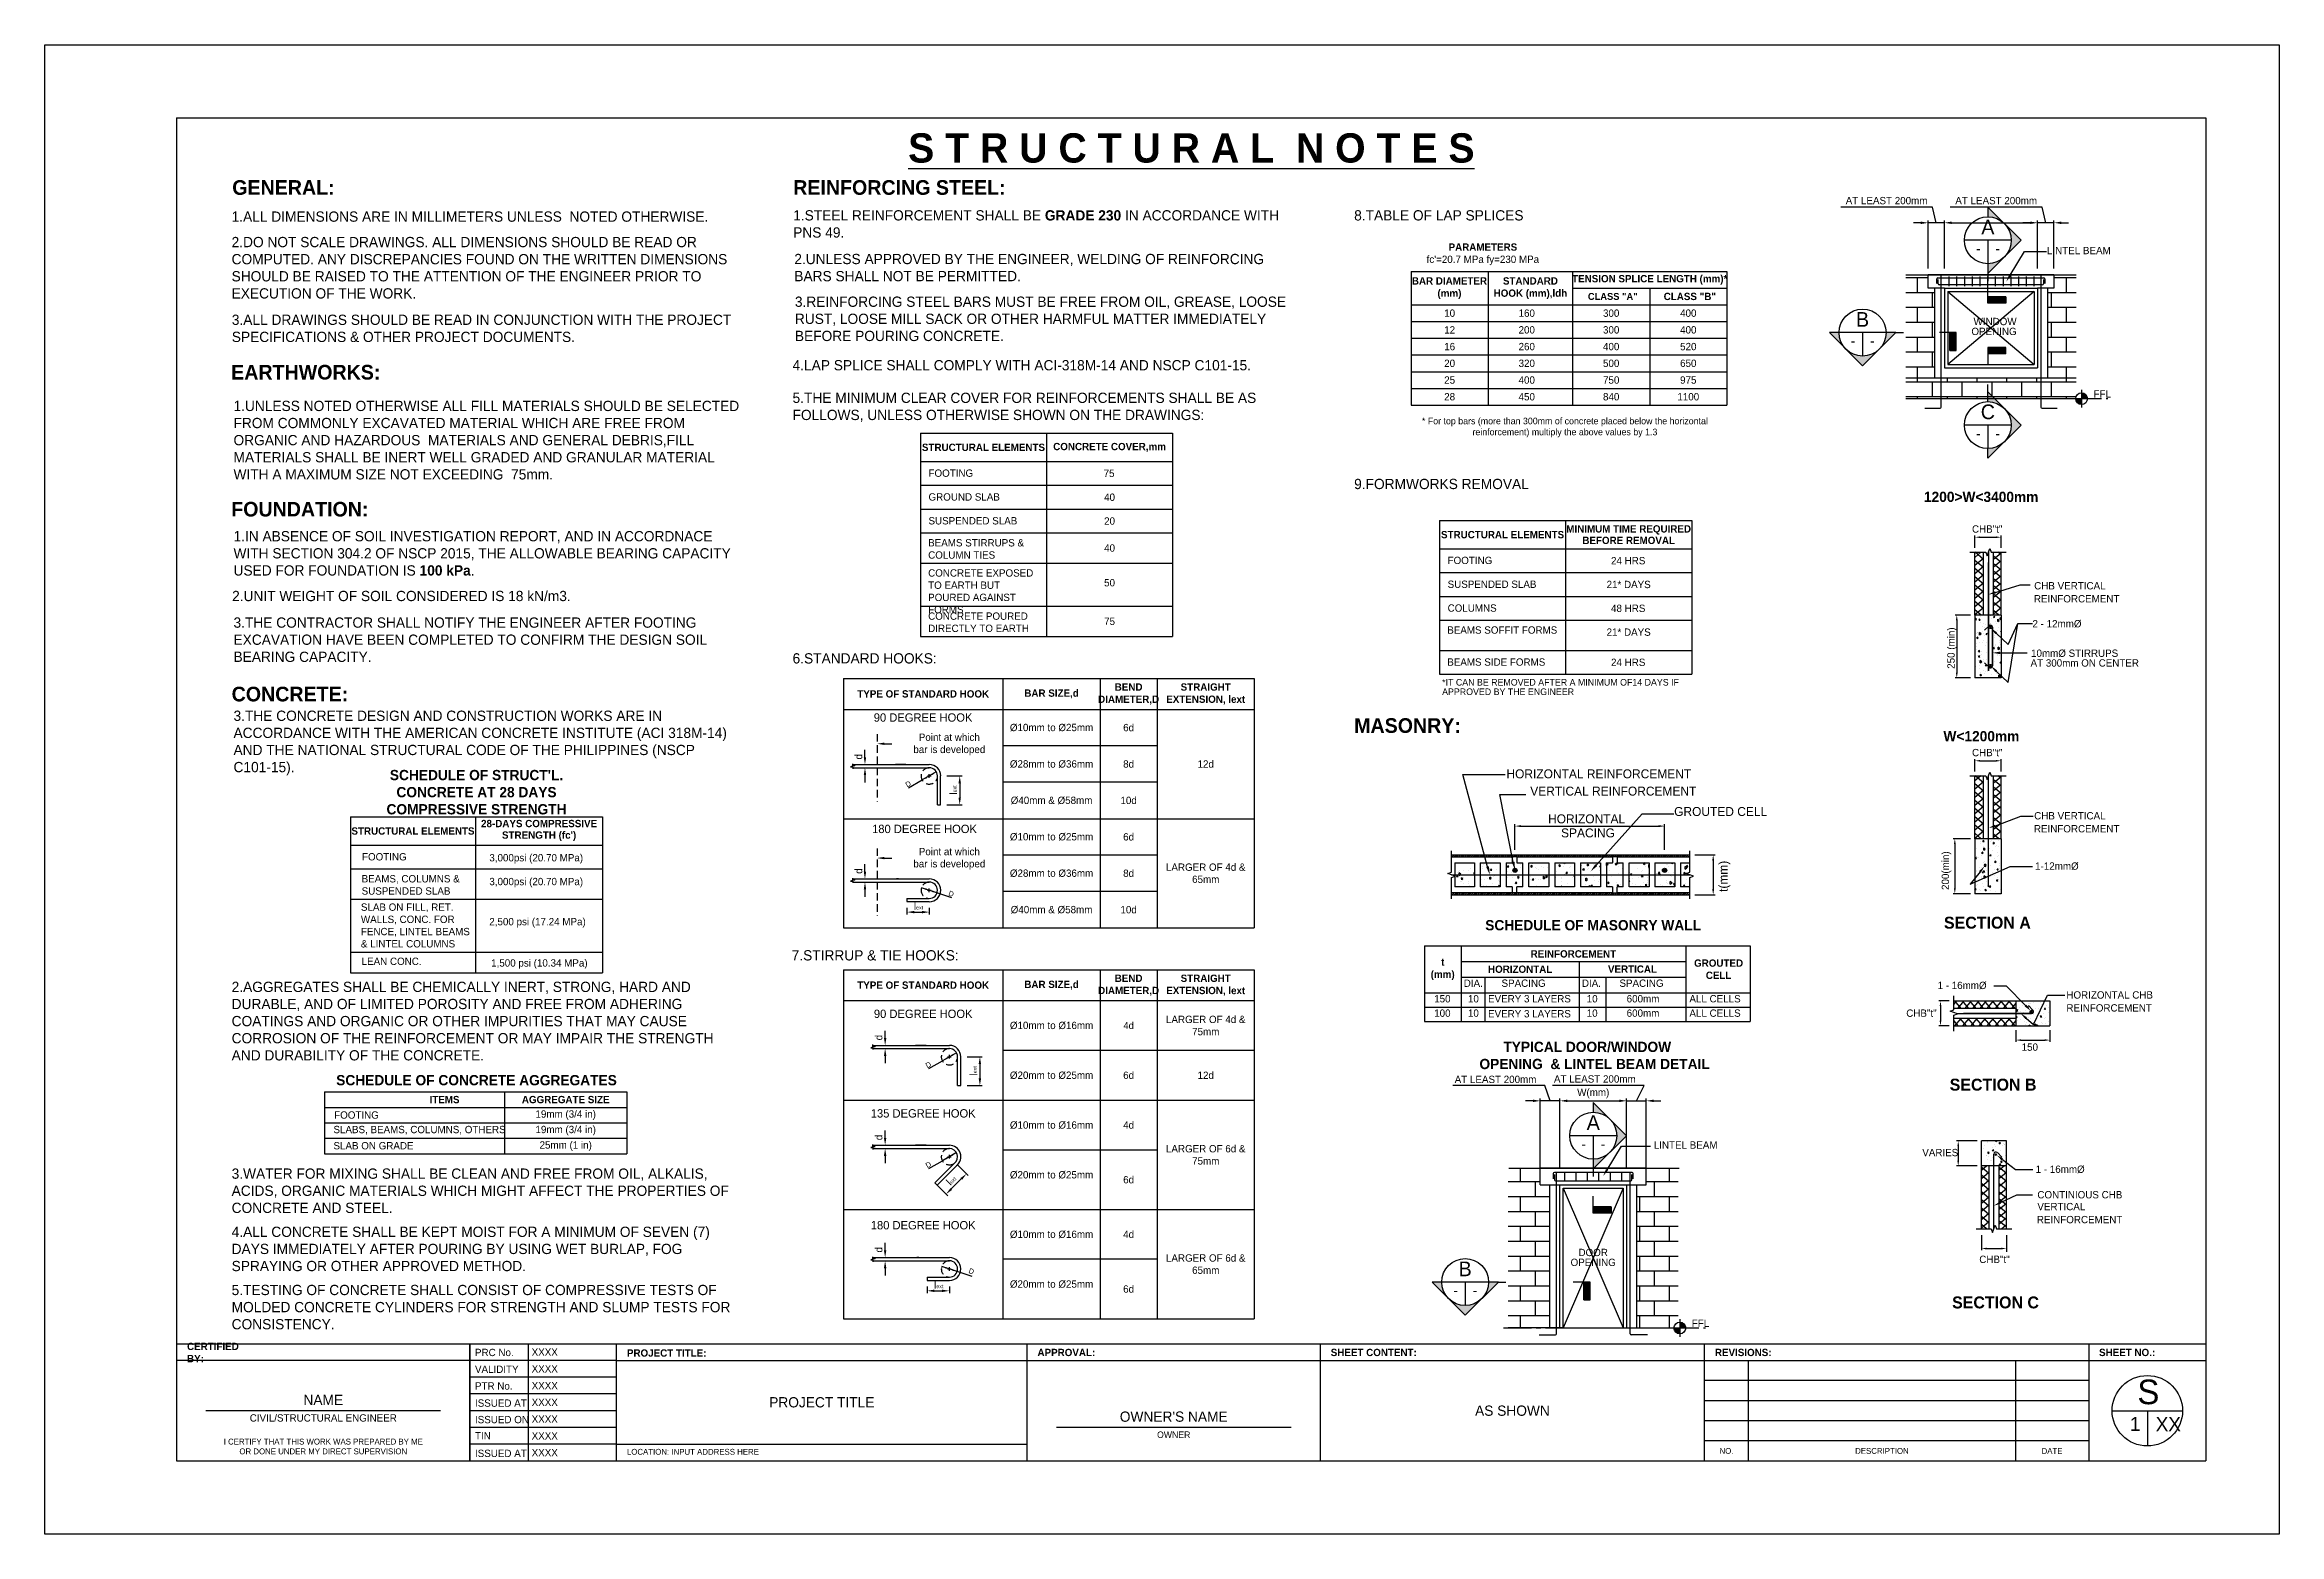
# Paper-space layout 'S1' of a CAD drawing. Header units: millimetres. Extents: x -179 to 583, y -1690 to -1182.
import ezdxf
from ezdxf.enums import TextEntityAlignment as Align

# ---------------------------------------------------------------- set-up
doc = ezdxf.new("R2010")
doc.units = ezdxf.units.MM
doc.linetypes.add('CENTER2', pattern=[28.575, 19.05, -3.175, 3.175, -3.175])
doc.linetypes.add('HIDDEN2', pattern=[4.7625, 3.175, -1.5875])
for name, color, linetype in [('G-ANNO-CALLOUTS', 4, 'Continuous'), ('G-ANNO-DIM', 106, 'Continuous'), ('G-ANNO-SECTIONS', 4, 'Continuous'), ('G-ANNO-SYMBOLS', 4, 'Continuous'), ('G-ANNO-TEXT', 7, 'Continuous'), ('G-GRID LINES', 8, 'Continuous'), ('S-REBARS', 162, 'Continuous'), ('TB-BORDER THIN', 82, 'Continuous'), ('TB-BORDER THK', 152, 'Continuous'), ('TB-TEXT', 240, 'Continuous')]:
    doc.layers.add(name, color=color, linetype=linetype)
doc.layers.add('G-PAPER', color=176, linetype='Continuous', plot=False)
doc.styles.add('Century', font='GOTHIC.TTF')
doc.styles.add('Century Bold', font='GOTHICB.TTF')

psp = doc.layouts.new('S1')

# ---------------------------------------------------------------- texts
at = {"style": 'Century'}
for s, p in [('150', (295.24, -1509.05)), ('DIA.', (305.32, -1503.74)), ('10', (306.75, -1509.05)), ('EVERY 3 LAYERS', (313.6, -1509.05)), ('SPACING', (318.2, -1503.74)), ('DIA.', (345.61, -1503.74)), ('10', (347.25, -1509.05)), ('SPACING', (358.41, -1503.74)), ('600mm', (360.87, -1509.05)), ('ALL CELLS', (382.27, -1509.05)), ('100', (295.24, -1513.95)), ('10', (306.75, -1513.95)), ('EVERY 3 LAYERS', (313.6, -1514.17)), ('10', (347.25, -1513.95)), ('600mm', (360.87, -1513.95)), ('ALL CELLS', (382.27, -1513.95))]:
    psp.add_text(s, height=2.5, dxfattribs=at).set_placement(p)
for s, insert, char_height, width, attachment_point in [('{\\fCentury Gothic|b1|i0|c0|p34;\\LS T R U C T U R A L  N O T E S}', (212.42, -1217.72), 10, 692, 5), ('{\\fCentury Gothic|b1|i0|c0|p34;GENERAL:}', (-114.62, -1228.64), 5, 87.1864, 1), ('{\\fCentury Gothic|b1|i0|c0|p34;REINFORCING STEEL:}', (76.66, -1228.64), 5, 87.1864, 1), ("{\\fCentury Gothic|b1|i0|c0|p34;PARAMETERS\\P\\fCentury Gothic|b0|i0|c0|p34;\\C6;fc'=20.7 MPa fy=230 MPa}", (311.84, -1253.92), 2.5, 48.8595, 5), ('{\\fCentury Gothic|b1|i0|c0|p34;BAR DIAMETER\\P(mm)}', (300.44, -1265.46), 2.5, 26.4356, 5), ('{\\fCentury Gothic|b1|i0|c0|p34;STANDARD HOOK (mm),ldh}', (328.05, -1265.46), 2.5, 28.7909, 5), ('{\\fCentury Gothic|b1|i0|c0|p34;TENSION SPLICE LENGTH (mm)*}', (368.74, -1262.61), 2.5, 52.5818, 5), ('{\\fCentury Gothic|b1|i0|c0|p34;CLASS "A"}', (356.13, -1268.31), 2.3748, 27.3716, 5), ('{\\fCentury Gothic|b1|i0|c0|p34;CLASS "B"}', (382.42, -1268.31), 2.5, 27.3716, 5), ('10', (300.51, -1274.01), 2.5, 26.2909, 5), ('12', (300.51, -1279.71), 2.5, 26.2909, 5), ('200', (326.8, -1279.71), 2.5, 26.2909, 5), ('160', (326.8, -1274.01), 2.5, 26.2909, 5), ('300', (355.59, -1274.01), 2.5, 26.2909, 5), ('300', (355.59, -1279.71), 2.5, 26.2909, 5), ('400', (381.88, -1274.01), 2.5, 26.2909, 5), ('400', (381.88, -1279.71), 2.5, 26.2909, 5), ('16', (300.51, -1285.41), 2.5, 26.2909, 5), ('260', (326.8, -1285.41), 2.5, 26.2909, 5), ('400', (355.59, -1285.41), 2.5, 26.2909, 5), ('520', (381.88, -1285.41), 2.5, 26.2909, 5), ('{\\fCentury Gothic|b1|i0|c0|p34;EARTHWORKS:}', (-114.99, -1291.63), 5, 87.1864, 1), ('20', (300.51, -1291.11), 2.5, 26.2909, 5), ('320', (326.8, -1291.11), 2.5, 26.2909, 5), ('500', (355.59, -1291.11), 2.5, 26.2909, 5), ('650', (381.88, -1291.11), 2.5, 26.2909, 5), ('25', (300.51, -1296.82), 2.5, 26.2909, 5), ('28', (300.51, -1302.52), 2.5, 26.2909, 5), ('400', (326.8, -1296.82), 2.5, 26.2909, 5), ('450', (326.8, -1302.52), 2.5, 26.2909, 5), ('840', (355.59, -1302.52), 2.5, 26.2909, 5), ('750', (355.59, -1296.82), 2.5, 26.2909, 5), ('1100', (381.88, -1302.52), 2.5, 26.2909, 5), ('975', (381.88, -1296.82), 2.5, 26.2909, 5), ('FOOTING', (122.8, -1327.3), 2.5, 38.7217, 1), ('75', (184.38, -1328.65), 2.5, 43.3301, 5), ('{\\fCentury Gothic|b1|i0|c0|p34;FOUNDATION:}', (-114.97, -1338.34), 5, 87.1864, 1), ('GROUND SLAB', (122.8, -1335.42), 2.5, 38.7217, 1), ('40', (184.54, -1336.77), 2.5, 43.3301, 5), ('{\\fCentury Gothic|b1|i0|c0|p34;1200>W<3400mm}', (462.24, -1334.89), 3.5, 41.5357, 1), ('SUSPENDED SLAB', (122.8, -1343.55), 2.5, 38.7217, 1), ('20', (184.54, -1344.9), 2.5, 43.3301, 5), ('BEAMS STIRRUPS & COLUMN TIES', (122.68, -1351.05), 2.5, 38.7217, 1), ('40', (184.54, -1354.11), 2.5, 43.3301, 5), ('CONCRETE EXPOSED TO EARTH BUT POURED AGAINST FORMS', (122.68, -1361.34), 2.5, 38.7217, 1), ('FOOTING', (299.82, -1357.06), 2.5, 38.7217, 1), ('24 HRS', (361.39, -1358.42), 2.5, 43.3301, 5), ('50', (184.54, -1365.94), 2.5, 43.3301, 5), ('SUSPENDED SLAB', (299.82, -1365.19), 2.5, 38.7217, 1), ('21* DAYS', (361.55, -1366.54), 2.5, 43.3301, 5), ('CONCRETE POURED DIRECTLY TO EARTH', (122.68, -1376.06), 2.5, 38.7217, 1), ('75', (184.54, -1379.12), 2.5, 43.3301, 5), ('COLUMNS', (299.82, -1373.31), 2.5, 38.7217, 1), ('48 HRS', (361.39, -1374.66), 2.5, 43.3301, 5), ('BEAMS SOFFIT FORMS', (299.69, -1380.81), 2.5, 38.7217, 1), ('21* DAYS', (361.55, -1382.79), 2.5, 43.3301, 5), ('BEAMS SIDE FORMS', (299.69, -1391.73), 2.5, 38.7217, 1), ('24 HRS', (361.39, -1393.08), 2.5, 43.3301, 5), ('{\\fCentury Gothic|b1|i0|c0|p34;CONCRETE:}', (-114.83, -1401.4), 5, 87.1864, 1), ('{\\fCentury Gothic|b1|i0|c0|p34;BEND DIAMETER,D}', (191.04, -1403.85), 2.5, 19.4454, 5), ('{\\fCentury Gothic|b1|i0|c0|p34;STRAIGHT EXTENSION, lext}', (217.33, -1403.85), 2.5, 33.1219, 5), ('{\\fCentury Gothic|b1|i0|c0|p34;TYPE OF STANDARD HOOK}', (120.99, -1403.85), 2.5, 54.4189, 5), ('{\\fCentury Gothic|b1|i0|c0|p34;BAR SIZE,d}', (164.76, -1403.85), 2.5, 33.1219, 5), ('90 DEGREE HOOK', (120.95, -1411.91), 2.8463, 63.0853, 5), ('%%C10mm to %%C25mm', (164.76, -1415.34), 2.5, 33.1219, 5), ('6d', (191.04, -1415.34), 2.5, 19.4454, 5), ('{\\fCentury Gothic|b1|i0|c0|p34;MASONRY:}', (267.95, -1412.13), 5, 87.1864, 1), ('{\\fCentury Gothic|b1|i0|c0|p34;W<1200mm}', (468.89, -1416.51), 3.5, 41.5357, 1), ("{\\fCentury Gothic|b1|i0|c0|p34;SCHEDULE OF STRUCT'L. CONCRETE AT 28 DAYS COMPRESSIVE STRENGTH}", (-31.33, -1437.37), 3.5, 86.0107, 5), ('%%C28mm to %%C36mm', (164.76, -1427.76), 2.5, 33.1219, 5), ('8d', (191.04, -1427.76), 2.5, 19.4454, 5), ('12d', (217.33, -1427.76), 2.5, 33.1219, 5), ('%%C40mm & %%C58mm', (164.76, -1440.18), 2.5, 33.1219, 5), ('10d', (191.04, -1440.18), 2.5, 19.4454, 5), ('180 DEGREE HOOK', (121.44, -1449.9), 2.8463, 63.0853, 5), ('%%C10mm to %%C25mm', (164.76, -1452.6), 2.5, 33.1219, 5), ('6d', (191.04, -1452.6), 2.5, 19.4454, 5), ('FOOTING', (-70.37, -1458.13), 2.5, 14.9092, 1), ('{\\C6;3,000psi (20.70 MPa)}', (-26.95, -1458.46), 2.5, 38.6279, 1), ('\\A1;LARGER OF 4d & 65mm', (217.33, -1465.02), 2.5, 33.1219, 5), ('BEAMS, COLUMNS & SUSPENDED SLAB', (-70.5, -1465.63), 2.5, 38.8441, 1), ('{\\C6;3,000psi (20.70 MPa)}', (-26.95, -1466.58), 2.5, 38.6279, 1), ('%%C28mm to %%C36mm', (164.76, -1465.02), 2.5, 33.1219, 5), ('8d', (191.04, -1465.02), 2.5, 19.4454, 5), ('SLAB ON FILL, RET.  WALLS, CONC. FOR FENCE, LINTEL BEAMS \\P& LINTEL COLUMNS', (-70.75, -1475.3), 2.5, 39.096, 1), ('%%C40mm & %%C58mm', (164.76, -1477.44), 2.5, 33.1219, 5), ('10d', (191.04, -1477.44), 2.5, 19.4454, 5), ('2,500 psi (17.24 MPa)', (-26.97, -1480.26), 2.5, 38.6279, 1), ('\\pi20.34122;{\\fCentury Gothic|b1|i0|c0|p34;SCHEDULE OF MASONRY WALL}', (292.3, -1480.97), 3.5, 110.7372, 1), ('{\\fCentury Gothic|b1|i0|c0|p34; SECTION A}', (467.56, -1479.83), 4.0661, 30.7305, 1), ('{\\fCentury Gothic|b1|i0|c0|p34;REINFORCEMENT}', (342.7, -1492.51), 2.5, 76.6021, 5), ('LEAN CONC.', (-70.5, -1495.05), 2.5, 38.8506, 4), ('1,500 psi (10.34 MPa)', (-26.34, -1494.34), 2.5, 38.6279, 1), ('{\\fCentury Gothic|b1|i0|c0|p34;BEND DIAMETER,D}', (191.04, -1503.18), 2.5, 19.4454, 5), ('{\\fCentury Gothic|b1|i0|c0|p34;STRAIGHT EXTENSION, lext}', (217.33, -1503.18), 2.5, 33.1219, 5), ('{\\fCentury Gothic|b1|i0|c0|p34;t \\P(mm)}', (298.14, -1497.74), 2.5, 12.5154, 5), ('{\\fCentury Gothic|b1|i0|c0|p34;HORIZONTAL }', (324.55, -1497.74), 2.5, 36.306, 5), ('{\\fCentury Gothic|b1|i0|c0|p34;VERTICAL }', (362.85, -1497.7), 2.5, 36.306, 5), ('{\\fCentury Gothic|b1|i0|c0|p34;GROUTED CELL}', (392.22, -1497.74), 2.5, 22.4346, 5), ('{\\fCentury Gothic|b1|i0|c0|p34;TYPE OF STANDARD HOOK}', (120.99, -1503.18), 2.5, 54.4189, 5), ('{\\fCentury Gothic|b1|i0|c0|p34;BAR SIZE,d}', (164.76, -1503.18), 2.5, 33.1219, 5), ('90 DEGREE HOOK', (120.99, -1512.96), 2.8463, 54.4189, 5), ('%%C10mm to %%C16mm', (164.76, -1516.94), 2.5, 33.1219, 5), ('4d', (191.04, -1516.94), 2.375, 19.4454, 5), ('\\A1;LARGER OF 4d & 75mm', (217.33, -1516.94), 2.5, 33.1219, 5), ('\\pi9.57702;{\\fCentury Gothic|b1|i0|c0|p34;TYPICAL DOOR/WINDOW \\P\\pi1.42542;OPENING  & LINTEL BEAM DETAIL}', (309.25, -1522.46), 3.5, 76.96, 1), ('{\\fCentury Gothic|b1|i0|c0|p34;SCHEDULE OF CONCRETE AGGREGATES}', (-31.33, -1535.59), 3.5, 123.6314, 5), ('%%C20mm to %%C25mm', (164.76, -1533.92), 2.5, 33.1219, 5), ('6d', (191.04, -1533.92), 2.5, 19.4454, 5), ('12d', (217.33, -1533.92), 2.5, 33.1219, 5), ('{\\fCentury Gothic|b1|i0|c0|p34; SECTION B}', (469.51, -1535.06), 4.0661, 29.7888, 1), ('FOOTING', (-79.87, -1546.2), 2.5, 77.1301, 1), ('{\\fCentury Gothic|b1|i0|c0|p34;ITEMS}', (-42.23, -1542.2), 2.5, 81.985, 5), ('{\\fCentury Gothic|b1|i0|c0|p34;AGGREGATE SIZE}', (-0.91, -1542.2), 2.5, 41.6464, 5), ('19mm (3/4 in)', (-0.91, -1547.48), 2.5, 41.6464, 5), ('135 DEGREE HOOK', (120.99, -1546.91), 2.8463, 54.4189, 5), ('SLABS, BEAMS, COLUMNS, OTHERS', (-80.11, -1551.15), 2.5, 77.1301, 1), ('19mm (3/4 in)', (-0.91, -1552.76), 2.5, 41.6464, 5), ('%%C10mm to %%C16mm', (164.76, -1550.9), 2.5, 33.1219, 5), ('4d', (191.04, -1550.9), 2.5, 19.4454, 5), ('SLAB ON GRADE', (-80.11, -1556.67), 2.5, 77.1301, 1), ('25mm (1 in)', (-0.91, -1558.04), 2.5, 41.6464, 5), ('\\A1;LARGER OF 6d & 75mm', (217.33, -1561.04), 2.5, 33.1219, 5), ('%%C20mm to %%C25mm', (164.76, -1567.88), 2.5, 33.1219, 5), ('6d', (191.04, -1569.53), 2.5, 19.4454, 5), ('180 DEGREE HOOK', (120.99, -1585.05), 2.8463, 54.4189, 5), ('%%C10mm to %%C16mm', (164.76, -1588.17), 2.5, 33.1219, 5), ('4d', (191.04, -1588.17), 2.5, 19.4454, 5), ('\\A1;LARGER OF 6d & 65mm', (217.33, -1598.31), 2.5, 33.1219, 5), ('%%C20mm to %%C25mm', (164.76, -1605.14), 2.5, 33.1219, 5), ('6d', (191.04, -1606.8), 2.5, 19.4454, 5), ('{\\fCentury Gothic|b1|i0|c0|p34; SECTION C}', (470.34, -1609.33), 4.0661, 31.1472, 1)]:
    psp.add_mtext(s, dxfattribs=dict(at, insert=insert, char_height=char_height, width=width, attachment_point=attachment_point))
at = {"color": 10, "insert": (339.81, -1312.98), "char_height": 2.25, "width": 105.4341, "attachment_point": 5, "style": 'Century'}
psp.add_mtext('* For top bars (more than 300mm of concrete placed below the horizontal reinforcement) multiply the above values by 1.3', dxfattribs=at)
at = {"char_height": 2.5, "attachment_point": 5, "line_spacing_factor": 0.941432, "style": 'Century'}
for s, insert, width in [('{\\fCentury Gothic|b1|i0|c0|p34;CONCRETE COVER,mm}', (184.54, -1319.77), 43.0054), ('{\\fCentury Gothic|b1|i0|c0|p34;STRUCTURAL ELEMENTS}', (141.54, -1319.77), 43.0054), ('{\\fCentury Gothic|b1|i0|c0|p34;STRUCTURAL ELEMENTS}', (318.55, -1349.54), 43.0054), ('{\\fCentury Gothic|b1|i0|c0|p34;MINIMUM TIME REQUIRED BEFORE REMOVAL}', (361.55, -1349.54), 43.0054), ("{\\fCentury Gothic|b1|i0|c0|p34;28-DAYS COMPRESSIVE STRENGTH (fc')}", (-9.99, -1450.39), 43.3301), ('{\\fCentury Gothic|b1|i0|c0|p34;STRUCTURAL ELEMENTS}', (-52.99, -1450.61), 42.6807)]:
    psp.add_mtext(s, dxfattribs=dict(at, insert=insert, width=width))
at = {"color": 10, "insert": (297.95, -1398.75), "char_height": 2.25, "width": 85.8768, "attachment_point": 1, "line_spacing_factor": 0.860887, "style": 'Century'}
psp.add_mtext('*IT CAN BE REMOVED AFTER A MINIMUM OF14 DAYS IF APPROVED BY THE ENGINEER', dxfattribs=at)
at = {"layer": 'G-ANNO-CALLOUTS', "color": 4, "attachment_point": 5, "style": 'Century'}
for s, insert, char_height, width in [('A', (484.04, -1244.63), 5, 15.8092), ('-', (480.74, -1251.96), 3.5, 6.6071), ('-', (487.35, -1251.96), 3.5, 6.6071), ('A', (349.48, -1550.01), 5, 15.8092), ('-', (346.18, -1557.33), 3.5, 6.6071), ('-', (352.79, -1557.33), 3.5, 6.6071), ('B', (305.81, -1599.92), 5, 15.8092), ('-', (302.51, -1607.24), 3.5, 6.6071), ('-', (309.12, -1607.24), 3.5, 6.6071)]:
    psp.add_mtext(s, dxfattribs=dict(at, insert=insert, char_height=char_height, width=width))
at = {"layer": 'G-ANNO-DIM', "ltscale": 0.2, "style": 'Century'}
for s, height, p in [('LINTEL BEAM', 2.5, (504.2, -1253.88)), ('CHB"t"', 2.5, (478.63, -1348.86)), ('CHB VERTICAL', 2.5, (499.84, -1368.21)), ('REINFORCEMENT', 2.5, (499.74, -1372.64)), ('2 - 12mm%%C', 2.5, (499.25, -1381.15)), ('AT 300mm ON CENTER', 2.5, (498.6, -1394.53)), ('10mm%%C STIRRUPS', 2.5, (498.77, -1391.21)), ('CHB"t"', 2.5, (478.64, -1425.1)), ('HORIZONTAL REINFORCEMENT', 3.0496, (319.88, -1432.62)), ('VERTICAL REINFORCEMENT', 3.0496, (327.99, -1438.51)), ('HORIZONTAL', 3.05, (334.07, -1447.98)), ('GROUTED CELL', 3.0496, (377.06, -1445.47)), ('CHB VERTICAL', 2.5, (499.84, -1446.65)), ('SPACING', 3.05, (338.5, -1452.77)), ('REINFORCEMENT', 2.5, (499.74, -1451.07)), ('1-12mm%%C', 2.5, (500.14, -1463.81)), ('1 - 16mm%%C', 2.5, (466.89, -1504.5)), ('HORIZONTAL CHB', 2.5, (510.81, -1507.75)), ('CHB"t"', 2.5, (456.21, -1513.96)), ('REINFORCEMENT', 2.5, (510.82, -1512.17)), ('150', 2.5, (495.56, -1525.54)), ('LINTEL BEAM', 2.5, (370.12, -1558.93)), ('VARIES', 2.5, (461.68, -1561.5)), ('1 - 16mm%%C', 2.5, (500.33, -1567.19)), ('CONTINIOUS CHB ', 2.5, (500.92, -1575.88)), ('VERTICAL', 2.5, (500.92, -1579.93)), ('REINFORCEMENT', 2.5, (500.74, -1584.36)), ('CHB"t"', 2.5, (481.12, -1597.92))]:
    psp.add_text(s, height=height, dxfattribs=at).set_placement(p)
at = {"layer": 'G-ANNO-DIM', "style": 'Century'}
for s, height, rotation, p in [('250 (min)', 2.5, 90, (472.72, -1395.28)), ('D', 1.77, 29.91024, (115.54, -1435.76)), ('t(mm)', 3.05, 90, (395.34, -1471.38)), ('200(min)', 2.5, 90, (470.8, -1470.71)), ('D', 1.77, 341.88867, (129.44, -1472.55)), ('D', 1.77, 29.91024, (122.42, -1531.53)), ('D', 1.77, 29.91024, (122.42, -1565.6)), ('D', 1.77, 341.88867, (136.32, -1601.28))]:
    psp.add_text(s, height=height, rotation=rotation, dxfattribs=at).set_placement(p)
at = {"layer": 'G-ANNO-DIM', "ltscale": 0.2, "attachment_point": 5, "style": 'Century'}
for s, insert, char_height in [('\\A1;AT LEAST 200mm', (449.5, -1235.63), 2.5), ('\\A1;AT LEAST 200mm', (486.87, -1235.63), 2.5), ('\\A1;l', (118.2, -1476.24), 2.5), ('\\A1;ext', (119.78, -1476.72), 1.304), ('\\A1;AT LEAST 200mm', (316.16, -1535.32), 2.5), ('\\A1;AT LEAST 200mm', (350.01, -1535.17), 2.5), ('\\A1;W(mm)', (349.48, -1540.1), 2.5), ('\\A1;l', (125.08, -1605.39), 2.5), ('\\A1;ext', (126.66, -1605.86), 1.304)]:
    psp.add_mtext(s, dxfattribs=dict(at, insert=insert, char_height=char_height))
at = {"layer": 'G-ANNO-DIM', "char_height": 2.5, "line_spacing_factor": 0.810216, "style": 'Century'}
for s, insert, width, attachment_point in [('WINDOW OPENING', (493.84, -1275.59), 18.1027, 3), ('DOOR OPENING', (349.46, -1593.07), 16.9973, 2)]:
    psp.add_mtext(s, dxfattribs=dict(at, insert=insert, width=width, attachment_point=attachment_point))
at = {"layer": 'G-ANNO-DIM', "ltscale": 0.2, "char_height": 2.5, "width": 36.0415, "attachment_point": 5, "style": 'Century'}
for insert in [(129.9, -1421.07), (129.9, -1460.06)]:
    psp.add_mtext('\\A1;Point at which\\Pbar is developed', dxfattribs=dict(at, insert=insert))
at = {"layer": 'G-ANNO-DIM', "ltscale": 0.2, "attachment_point": 5, "style": 'Century'}
for s, insert, char_height, rotation in [('\\A1;d', (98.96, -1425.28), 2.5, 90), ('\\A1;l', (131.27, -1437.81), 2.5, 90), ('\\A1;ext', (131.75, -1436.22), 1.304, 90), ('\\A1;d', (98.96, -1464.27), 2.5, 90), ('\\A1;d', (105.84, -1521.05), 2.5, 90), ('\\A1;ext', (138.62, -1531.99), 1.304, 90), ('\\A1;l', (138.15, -1533.57), 2.5, 90), ('\\A1;d', (105.84, -1555.12), 2.5, 90), ('\\A1;l', (129.67, -1570.49), 2.5, 45), ('\\A1;ext', (131.13, -1569.71), 1.304, 45), ('\\A1;d', (105.84, -1593.41), 2.5, 90)]:
    psp.add_mtext(s, dxfattribs=dict(at, insert=insert, char_height=char_height, rotation=rotation))
at = {"layer": 'G-ANNO-SECTIONS', "color": 4, "attachment_point": 5, "style": 'Century'}
for s, insert, char_height, width in [('B', (441.31, -1276.13), 5, 15.8092), ('-', (438.01, -1283.46), 3.5, 6.6071), ('-', (444.62, -1283.46), 3.5, 6.6071), ('C', (484.04, -1307.68), 5, 15.8092), ('-', (480.74, -1315.01), 3.5, 6.6071), ('-', (487.35, -1315.01), 3.5, 6.6071)]:
    psp.add_mtext(s, dxfattribs=dict(at, insert=insert, char_height=char_height, width=width))
at = {"layer": 'G-ANNO-TEXT', "color": 7, "char_height": 3.5, "attachment_point": 1, "style": 'Century'}
for s, insert, width in [('1.ALL DIMENSIONS ARE IN MILLIMETERS UNLESS  NOTED OTHERWISE.', (-114.84, -1239.32), 173.4952), ('1.STEEL REINFORCEMENT SHALL BE {\\fCentury Gothic|b1|i0|c0|p34;\\C6;GRADE 230} IN ACCORDANCE WITH PNS 49.', (76.66, -1238.89), 173.2861), ('\\pi-10.5,l10.5,t10.5;8.TABLE OF LAP SPLICES', (267.95, -1238.89), 183.1877), ('2.DO NOT SCALE DRAWINGS. ALL DIMENSIONS SHOULD BE READ OR COMPUTED. ANY DISCREPANCIES FOUND ON THE WRITTEN DIMENSIONS SHOULD BE RAISED TO THE ATTENTION OF THE ENGINEER PRIOR TO EXECUTION OF THE WORK.', (-114.84, -1248), 173.4952), ('2.UNLESS APPROVED BY THE ENGINEER, WELDING OF REINFORCING BARS SHALL NOT BE PERMITTED.', (77.04, -1253.78), 172.904), ('3.REINFORCING STEEL BARS MUST BE FREE FROM OIL, GREASE, LOOSE RUST, LOOSE MILL SACK OR OTHER HARMFUL MATTER IMMEDIATELY BEFORE POURING CONCRETE.', (77.24, -1268.34), 172.7053), ('3.ALL DRAWINGS SHOULD BE READ IN CONJUNCTION WITH THE PROJECT SPECIFICATIONS & OTHER PROJECT DOCUMENTS. ', (-114.77, -1274.5), 173.4319), ('4.LAP SPLICE SHALL COMPLY WITH ACI-318M-14 AND NSCP C101-15.', (76.45, -1290), 183.1784), ('5.THE MINIMUM CLEAR COVER FOR REINFORCEMENTS SHALL BE AS FOLLOWS, UNLESS OTHERWISE SHOWN ON THE DRAWINGS:', (76.44, -1301.12), 173.5045), ('1.UNLESS NOTED OTHERWISE ALL FILL MATERIALS SHOULD BE SELECTED FROM COMMONLY EXCAVATED MATERIAL WHICH ARE FREE FROM ORGANIC AND HAZARDOUS  MATERIALS AND GENERAL DEBRIS,FILL MATERIALS SHALL BE INERT WELL GRADED AND GRANULAR MATERIAL WITH A MAXIMUM SIZE NOT EXCEEDING  75mm.', (-114.19, -1303.88), 172.8517), ('\\pi-10.5,l10.5,t10.5;9.FORMWORKS REMOVAL', (267.95, -1330.5), 183.1877), ('1.IN ABSENCE OF SOIL INVESTIGATION REPORT, AND IN ACCORDNACE WITH SECTION 304.2 OF NSCP 2015, THE ALLOWABLE BEARING CAPACITY USED FOR FOUNDATION IS {\\fCentury Gothic|b1|i0|c0|p34;\\C6;100 kPa}.', (-114.19, -1348.31), 172.8517), ('\\pi-10.5,l10.5,t10.5;2.UNIT WEIGHT OF SOIL CONSIDERED IS 18 kN/m3.', (-114.67, -1368.7), 173.3254), ('3.THE CONTRACTOR SHALL NOTIFY THE ENGINEER AFTER FOOTING EXCAVATION HAVE BEEN COMPLETED TO CONFIRM THE DESIGN SOIL BEARING CAPACITY.', (-114.19, -1377.77), 172.8517), ('\\pi-10.5,l10.5,t10.5;6.STANDARD HOOKS:', (76.45, -1389.97), 183.1877), ('3.THE CONCRETE DESIGN AND CONSTRUCTION WORKS ARE IN ACCORDANCE WITH THE AMERICAN CONCRETE INSTITUTE (ACI 318M-14) AND THE NATIONAL STRUCTURAL CODE OF THE PHILIPPINES (NSCP C101-15).', (-114.19, -1409.54), 172.8517), ('\\pi-10.5,l10.5,t10.5;7.STIRRUP & TIE HOOKS:', (76.14, -1491.24), 183.1877), ('2.AGGREGATES SHALL BE CHEMICALLY INERT, STRONG, HARD AND DURABLE, AND OF LIMITED POROSITY AND FREE FROM ADHERING COATINGS AND ORGANIC OR OTHER IMPURITIES THAT MAY CAUSE CORROSION OF THE REINFORCEMENT OR MAY IMPAIR THE STRENGTH AND DURABILITY OF THE CONCRETE.', (-114.83, -1502), 173.4865), ('3.WATER FOR MIXING SHALL BE CLEAN AND FREE FROM OIL, ALKALIS, ACIDS, ORGANIC MATERIALS WHICH MIGHT AFFECT THE PROPERTIES OF CONCRETE AND STEEL.', (-114.83, -1565.69), 173.4865), ('4.ALL CONCRETE SHALL BE KEPT MOIST FOR A MINIMUM OF SEVEN (7) DAYS IMMEDIATELY AFTER POURING BY USING WET BURLAP, FOG SPRAYING OR OTHER APPROVED METHOD.', (-114.83, -1585.53), 173.4865), ('5.TESTING OF CONCRETE SHALL CONSIST OF COMPRESSIVE TESTS OF MOLDED CONCRETE CYLINDERS FOR STRENGTH AND SLUMP TESTS FOR CONSISTENCY.', (-114.83, -1605.37), 173.4865)]:
    psp.add_mtext(s, dxfattribs=dict(at, insert=insert, width=width))
at = {"layer": 'G-GRID LINES', "color": 7, "char_height": 2.5, "width": 39.8425, "attachment_point": 1, "style": 'Century'}
for insert in [(520.07, -1300.26), (383.07, -1617.19)]:
    psp.add_mtext('FFL', dxfattribs=dict(at, insert=insert))
at = {"layer": 'TB-TEXT', "ltscale": 0.2, "insert": (532.49, -1650.41), "char_height": 4.8, "attachment_point": 1, "style": 'Century'}
psp.add_mtext_dynamic_manual_height_columns('1', width=3.3853, gutter_width=5, heights=[0], dxfattribs=at)

# ---------------------------------------------------------------- blocks, each defined once
blk = doc.blocks.new('Project_Title')
at = {"layer": 'TB-TEXT', "insert": (70, 14.29), "char_height": 3.5, "width": 95.4462, "attachment_point": 5, "style": 'Century'}
blk.add_mtext('PROJECT TITLE', dxfattribs=at)
blk = doc.blocks.new('Project_Address')
at = {"layer": 'TB-TEXT', "insert": (3.54, 3.12), "char_height": 2, "width": 134.8115, "attachment_point": 4, "style": 'Century'}
blk.add_mtext('LOCATION: INPUT ADDRESS HERE', dxfattribs=at)
blk = doc.blocks.new('Project_Owner')
at = {"layer": 'TB-TEXT', "style": 'Century'}
blk.add_text("OWNER'S NAME", height=3.5, dxfattribs=at).set_placement((50, 13.38), align=Align.CENTER)
blk = doc.blocks.new('Tblock_20X30_Structl')
at = {"layer": 'G-PAPER', "ltscale": 100}
blk.add_lwpolyline([(0, 508), (762, 508), (762, 0), (0, 0)], close=True, dxfattribs=at)
at = {"layer": 'TB-BORDER THIN'}
for p, q in [((145, 59.29), (45, 59.29)), ((195, 59.29), (145, 59.29)), ((195, 53.57), (145, 53.57)), ((195, 59.29), (335, 59.29)), ((335, 59.29), (435, 59.29)), ((435, 59.29), (566, 59.29)), ((566, 59.29), (697, 59.29)), ((581, 25), (581, 59.29)), ((672, 59.29), (672, 25)), ((697, 59.29), (737, 59.29)), ((195, 47.86), (145, 47.86)), ((697, 52.43), (566, 52.43)), ((135, 42.14), (55, 42.14)), ((195, 42.14), (145, 42.14)), ((697, 45.57), (566, 45.57)), ((697, 38.71), (566, 38.71)), ((705, 42.14), (729, 42.14)), ((717, 42.14), (717, 30.14)), ((195, 36.43), (145, 36.43)), ((195, 30.71), (145, 30.71)), ((195, 30.71), (335, 30.71)), ((425, 36.43), (345, 36.43)), ((697, 31.86), (566, 31.86))]:
    blk.add_line(p, q, dxfattribs=at)
at = {"layer": 'TB-BORDER THIN', "color": 6}
blk.add_circle((717, 42.14), 12, dxfattribs=at)
at = {"layer": 'TB-BORDER THK'}
for p, q in [((45, 483), (45, 25)), ((45, 483), (737, 483)), ((737, 483), (737, 25)), ((45, 65), (737, 65)), ((145, 65), (145, 25)), ((145, 25), (145, 65)), ((165, 25), (165, 65)), ((195, 25), (195, 65)), ((335, 25), (335, 65)), ((435, 25), (435, 65)), ((566, 25), (566, 65)), ((697, 65), (697, 25)), ((45, 25), (737, 25))]:
    blk.add_line(p, q, dxfattribs=at)
for name, p in [('Project_Title', (195, 30.71)), ('Project_Owner', (335, 25)), ('Project_Address', (195, 25))]:
    blk.add_blockref(name, p)
at = {"layer": 'TB-TEXT', "color": 7, "style": 'Century'}
blk.add_text('NAME', height=3.5, dxfattribs=at).set_placement((95, 44.09), align=Align.CENTER)
at = {"layer": 'TB-TEXT'}
for s, insert, char_height, width, attachment_point, style in [('CERTIFIED BY:', (48.54, 62), 2.5, 22.6493, 4, 'Century Bold'), ('PRC No.', (146.73, 62), 2.5, 22.6493, 4, 'Century'), ('PROJECT TITLE:', (198.54, 61.81), 2.5, 33.4675, 4, 'Century Bold'), ('APPROVAL:', (338.54, 62), 2.5, 33.4675, 4, 'Century Bold'), ('SHEET CONTENT:', (438.54, 62), 2.5, 33.4675, 4, 'Century Bold'), ('REVISIONS:', (569.54, 62), 2.5, 33.4675, 4, 'Century Bold'), ('SHEET NO.:', (700.54, 62), 2.5, 33.4675, 4, 'Century Bold'), ('VALIDITY', (146.73, 56.29), 2.5, 22.6493, 4, 'Century'), ('PTR No. ', (146.73, 50.58), 2.5, 22.6493, 4, 'Century'), ('ISSUED AT ', (146.73, 44.73), 2.5, 22.6493, 4, 'Century'), ('ISSUED ON', (146.73, 39.11), 2.5, 22.6493, 4, 'Century'), ('AS SHOWN', (500.5, 42.14), 3.5, 131, 5, 'Century'), ('TIN', (146.73, 33.61), 2.5, 22.6493, 4, 'Century'), ('OWNER', (385, 33.95), 2.215, 70.8835, 5, 'Century'), ('ISSUED AT', (146.73, 27.59), 2.5, 22.6493, 4, 'Century'), ('NO.', (573.5, 28.43), 2, 15, 5, 'Century'), ('DESCRIPTION', (626.5, 28.43), 2, 91, 5, 'Century'), ('DATE', (684.5, 28.43), 2, 25, 5, 'Century')]:
    blk.add_mtext(s, dxfattribs=dict(at, insert=insert, char_height=char_height, width=width, attachment_point=attachment_point, style=style))
at = {"layer": 'TB-TEXT', "color": 7, "style": 'Century'}
for s, insert, char_height, width, attachment_point in [('XXXX', (166.06, 62.14), 2.5, 28.9356, 4), ('XXXX', (166.06, 56.43), 2.5, 28.9356, 4), ('XXXX', (166.06, 50.71), 2.5, 28.9356, 4), ('XXXX', (166.06, 45), 2.5, 28.9356, 4), ('CIVIL/STRUCTURAL ENGINEER', (95, 39.67), 2.5, 70.8835, 5), ('XXXX', (166.06, 39.29), 2.5, 28.9356, 4), ('I CERTIFY THAT THIS WORK WAS PREPARED BY ME \\POR DONE UNDER MY DIRECT SUPERVISION', (95, 29.94), 2, 80, 5), ('XXXX', (166.06, 33.57), 2.5, 28.9356, 4), ('XXXX', (166.06, 27.86), 2.5, 28.9356, 4)]:
    blk.add_mtext(s, dxfattribs=dict(at, insert=insert, char_height=char_height, width=width, attachment_point=attachment_point))
at = {"layer": 'TB-TEXT', "ltscale": 0.2, "attachment_point": 1, "style": 'Century'}
for s, insert, char_height in [('S', (713.61, 52.77), 8.4), ('XX', (719.87, 39.97), 4.8)]:
    blk.add_mtext_dynamic_manual_height_columns(s, width=3.3853, gutter_width=5, heights=[0], dxfattribs=dict(at, insert=insert, char_height=char_height))
blk = doc.blocks.new('Section Callout_tail')
h = blk.add_hatch(color=256)
h.dxf.hatch_style = 1
h.paths.add_polyline_path([(469, 0), (576, 0), (576, 305), (469, 305)])
for p, q in [((576, 0), (288, 0)), ((469, 305), (469, 0)), ((469, 305), (576, 305)), ((576, 305), (576, 0))]:
    blk.add_line(p, q)
blk = doc.blocks.new('datum1')
h = blk.add_hatch(color=256)
h.dxf.hatch_style = 1
h.paths.add_polyline_path([(2, 0, 0.414214), (0, 2), (0, 0)])
h.paths.add_polyline_path([(0, -2), (0, 0), (-2, 0, 0.414214)])
for p, q in [((-3, 0), (3, 0)), ((0, 3), (0, -3))]:
    blk.add_line(p, q)
blk.add_circle((0, 0), 2)

# ---------------------------------------------------------------- hatches: boundary and pattern name
at = {"layer": 'G-ANNO-CALLOUTS'}
h = psp.add_hatch(color=4, dxfattribs=at)
h.dxf.hatch_style = 1
h.paths.add_polyline_path([(489.7, -1243.48, 0.198912), (484.04, -1241.13), (484.04, -1237.82)])
h.paths.add_polyline_path([(495.36, -1249.13), (489.7, -1254.79, 0.198912), (492.04, -1249.13, 0.198912), (489.7, -1243.48)])
h.paths.add_polyline_path([(484.04, -1260.45), (484.04, -1257.13, 0.198912), (489.7, -1254.79)])
h = psp.add_hatch(color=4, dxfattribs=at)
h.dxf.hatch_style = 1
h.paths.add_polyline_path([(355.14, -1548.85, 0.198912), (349.48, -1546.51), (349.48, -1543.19)])
h.paths.add_polyline_path([(360.8, -1554.51), (355.14, -1560.16, 0.198912), (357.48, -1554.51, 0.198912), (355.14, -1548.85)])
h.paths.add_polyline_path([(349.48, -1565.82), (349.48, -1562.51, 0.198912), (355.14, -1560.16)])
h = psp.add_hatch(color=4, dxfattribs=at)
h.dxf.hatch_style = 1
h.paths.add_polyline_path([(311.47, -1610.07, 0.198912), (313.81, -1604.42), (317.13, -1604.42)])
h.paths.add_polyline_path([(305.81, -1615.73), (300.16, -1610.07, 0.198912), (305.81, -1612.42, 0.198912), (311.47, -1610.07)])
h.paths.add_polyline_path([(294.5, -1604.42), (297.81, -1604.42, 0.198912), (300.16, -1610.07)])
at = {"layer": 'G-ANNO-DIM'}
h = psp.add_hatch(color=4, dxfattribs=at)
h.dxf.hatch_style = 1
h.paths.add_polyline_path([(489.7, -1317.84, -0.198912), (484.04, -1320.18), (484.04, -1323.5)])
h.paths.add_polyline_path([(495.36, -1312.18), (489.7, -1306.53, -0.198912), (492.04, -1312.18, -0.198912), (489.7, -1317.84)])
h.paths.add_polyline_path([(484.04, -1300.87), (484.04, -1304.18, -0.198912), (489.7, -1306.53)])
at = {"layer": 'G-ANNO-DIM', "ltscale": 0.2}
for points in [[(485.28, -1381.13, 1), (484.6, -1381.13, 1)], [(485.28, -1394.22, 1), (484.6, -1394.22, 1)], [(483.13, -1462.65, 1), (483.13, -1461.97, 1)], [(323.5, -1464.02, 1), (322.06, -1464.02, 1)], [(374.53, -1464.02, 1), (373.09, -1464.02, 1)], [(498.92, -1512.47, 1), (498.92, -1511.79, 1)], [(487.13, -1560.8, 1), (486.44, -1560.8, 1)]]:
    psp.add_hatch(color=5, dxfattribs=at).paths.add_polyline_path(points)
at = {"layer": 'G-ANNO-SECTIONS'}
h = psp.add_hatch(color=4, dxfattribs=at)
h.dxf.hatch_style = 1
h.paths.add_polyline_path([(446.97, -1286.29, 0.198912), (449.31, -1280.63), (452.63, -1280.63)])
h.paths.add_polyline_path([(441.31, -1291.95), (435.66, -1286.29, 0.198912), (441.31, -1288.63, 0.198912), (446.97, -1286.29)])
h.paths.add_polyline_path([(430, -1280.63), (433.31, -1280.63, 0.198912), (435.66, -1286.29)])

# ---------------------------------------------------------------- linework, layer by layer
at = {"color": 6}
for p, q in [((287.37, -1259.76), (395.03, -1259.76)), ((287.37, -1259.76), (287.37, -1305.37)), ((313.66, -1259.76), (313.66, -1305.37)), ((342.45, -1259.76), (342.45, -1305.37)), ((395.03, -1259.76), (395.03, -1305.37)), ((287.37, -1271.16), (395.03, -1271.16)), ((342.45, -1265.46), (395.03, -1265.46)), ((368.74, -1265.46), (368.74, -1305.37)), ((287.37, -1276.86), (395.03, -1276.86)), ((287.37, -1282.56), (395.03, -1282.56)), ((287.37, -1288.26), (395.03, -1288.26)), ((287.37, -1293.96), (395.03, -1293.96)), ((287.37, -1299.67), (395.03, -1299.67)), ((287.37, -1305.37), (395.03, -1305.37)), ((120.03, -1314.96), (206.04, -1314.96)), ((120.03, -1314.96), (120.03, -1384.26)), ((163.04, -1314.96), (163.04, -1384.26)), ((206.04, -1314.96), (206.04, -1384.26)), ((120.03, -1324.59), (206.04, -1324.59)), ((297.05, -1344.72), (383.06, -1344.72)), ((297.05, -1344.72), (297.05, -1397.14)), ((340.05, -1344.72), (340.05, -1397.14)), ((383.06, -1344.72), (383.06, -1397.14)), ((297.05, -1354.35), (383.06, -1354.35)), ((120.03, -1384.26), (206.04, -1384.26)), ((297.05, -1397.14), (383.06, -1397.14)), ((-74.33, -1445.79), (11.68, -1445.79)), ((-74.33, -1445.79), (-74.33, -1499.01)), ((-31.65, -1445.79), (-31.65, -1499.01)), ((11.68, -1445.79), (11.68, -1499.01)), ((-74.33, -1455.42), (11.68, -1455.42)), ((291.89, -1489.74), (291.89, -1515.59)), ((291.89, -1489.74), (403.03, -1489.74)), ((304.4, -1489.74), (304.4, -1515.59)), ((381, -1489.74), (381, -1515.59)), ((403.03, -1489.74), (403.03, -1515.59)), ((-74.33, -1499.01), (11.68, -1499.01)), ((304.4, -1495.07), (381, -1495.07)), ((344.7, -1495.07), (344.7, -1515.59)), ((291.89, -1505.74), (403.03, -1505.74)), ((291.89, -1515.59), (403.03, -1515.59)), ((-83.22, -1539.57), (19.92, -1539.57)), ((-83.22, -1539.57), (-83.22, -1560.68)), ((-83.22, -1544.84), (19.92, -1544.84)), ((-21.73, -1539.57), (-21.73, -1560.68)), ((19.92, -1539.57), (19.92, -1560.68)), ((-83.22, -1560.68), (19.92, -1560.68))]:
    psp.add_line(p, q, dxfattribs=at)
for p, q in [((120.03, -1332.71), (206.04, -1332.71)), ((120.03, -1340.84), (206.04, -1340.84)), ((120.03, -1348.96), (206.04, -1348.96)), ((120.03, -1359.25), (206.04, -1359.25)), ((297.05, -1362.48), (383.06, -1362.48)), ((297.05, -1370.6), (383.06, -1370.6)), ((120.03, -1373.97), (206.04, -1373.97)), ((297.05, -1378.73), (383.06, -1378.73)), ((297.05, -1389.02), (383.06, -1389.02)), ((-74.33, -1463.54), (11.68, -1463.54)), ((-74.33, -1473.84), (11.68, -1473.84)), ((-74.33, -1491.89), (11.68, -1491.89)), ((-83.22, -1550.12), (19.92, -1550.12)), ((-83.22, -1555.4), (19.92, -1555.4))]:
    psp.add_line(p, q)
at = {"ltscale": 0.2}
for p, q in [((304.4, -1500.41), (381, -1500.41)), ((312.48, -1500.41), (312.48, -1515.59)), ((353.76, -1500.41), (353.76, -1515.59)), ((291.89, -1510.67), (403.03, -1510.67))]:
    psp.add_line(p, q, dxfattribs=at)
at = {"color": 3}
psp.add_line((339.26, -1620.07), (359.7, -1620.07), dxfattribs=at)
at = {"color": 8, "linetype": 'Continuous'}
for points in [[(477.87, -1355.56), (483.33, -1355.56), (483.79, -1356.81), (484.7, -1354.31), (485.15, -1355.56), (490.25, -1355.56)], [(477.88, -1431.8), (483.34, -1431.8), (483.8, -1433.05), (484.7, -1430.55), (485.16, -1431.8), (490.26, -1431.8)], [(301.19, -1473.7), (301.19, -1466.46), (302.44, -1466), (299.94, -1465.09), (301.19, -1464.64), (301.19, -1457.39)], [(382.39, -1473.7), (382.39, -1466.46), (383.64, -1466), (381.14, -1465.09), (382.39, -1464.64), (382.39, -1457.39)], [(472.39, -1518.85), (472.39, -1513.39), (473.64, -1512.94), (471.14, -1512.03), (472.39, -1511.57), (472.39, -1506.77)], [(480.02, -1586.25), (485.19, -1586.25), (485.65, -1587.5), (486.56, -1585), (487.01, -1586.25), (492.18, -1586.25)]]:
    psp.add_lwpolyline(points, dxfattribs=at)
at = {"layer": 'G-ANNO-CALLOUTS', "color": 4}
for p, q in [((484.04, -1237.82), (484.04, -1241.13)), ((484.04, -1237.82), (495.36, -1249.13)), ((492.04, -1249.13), (476.04, -1249.13)), ((484.04, -1249.13), (484.04, -1257.13)), ((484.04, -1260.45), (495.36, -1249.13)), ((484.04, -1257.13), (484.04, -1260.45)), ((484.04, -1260.45), (484.04, -1263.04)), ((452.63, -1280.63), (455.22, -1280.63)), ((484.04, -1300.87), (484.04, -1298.28)), ((349.48, -1543.19), (349.48, -1546.51)), ((349.48, -1543.19), (360.8, -1554.51)), ((357.48, -1554.51), (341.48, -1554.51)), ((349.48, -1554.51), (349.48, -1562.51)), ((349.48, -1565.82), (360.8, -1554.51)), ((349.48, -1562.51), (349.48, -1565.82)), ((349.48, -1565.82), (349.48, -1568.41)), ((297.81, -1604.42), (294.5, -1604.42)), ((294.5, -1604.42), (305.81, -1615.73)), ((313.81, -1604.42), (297.81, -1604.42)), ((305.81, -1604.42), (305.81, -1612.42)), ((317.13, -1604.42), (305.81, -1615.73)), ((317.13, -1604.42), (313.81, -1604.42)), ((317.13, -1604.42), (319.72, -1604.42)), ((317.13, -1604.42), (319.72, -1604.42))]:
    psp.add_line(p, q, dxfattribs=at)
for centre in [(484.04, -1249.13), (349.48, -1554.51), (305.81, -1604.42)]:
    psp.add_circle(centre, 8, dxfattribs=at)
at = {"layer": 'G-ANNO-DIM', "ltscale": 0.2}
for p, q in [((465.15, -1237.8), (433.85, -1237.8)), ((466.43, -1243.18), (465.15, -1237.8)), ((502.52, -1237.8), (471.21, -1237.8)), ((503.8, -1243.18), (502.52, -1237.8)), ((461.15, -1243.18), (458.65, -1243.18)), ((463.65, -1258.76), (463.65, -1242.38)), ((469.22, -1243.18), (463.65, -1243.18)), ((469.22, -1254.02), (469.22, -1242.38)), ((469.22, -1258.76), (469.22, -1242.38)), ((471.72, -1243.18), (498.52, -1243.18)), ((471.72, -1243.18), (474.22, -1243.18)), ((498.52, -1243.18), (496.02, -1243.18)), ((501.02, -1254.02), (501.02, -1242.38)), ((501.02, -1258.76), (501.02, -1242.38)), ((506.58, -1243.18), (501.02, -1243.18)), ((506.58, -1258.76), (506.58, -1242.38)), ((509.08, -1243.18), (511.58, -1243.18)), ((479.6, -1354.06), (479.6, -1349.84)), ((481.37, -1350.41), (486.76, -1350.41)), ((488.52, -1354.06), (488.52, -1349.84)), ((484.24, -1396.02), (484.24, -1358.99)), ((478.1, -1376.97), (472.87, -1376.97)), ((473.44, -1378.74), (473.44, -1396.62)), ((479.83, -1377.65), (479.83, -1377.65)), ((479.89, -1378.66), (479.84, -1378.13)), ((480.22, -1378.39), (479.84, -1378.13)), ((479.89, -1378.66), (480.22, -1378.39)), ((481.02, -1378.75), (481.24, -1378.27)), ((481.02, -1378.75), (481.44, -1378.67)), ((481.44, -1378.67), (481.24, -1378.27)), ((481.43, -1377.49), (481.43, -1377.49)), ((484.83, -1377.2), (484.83, -1377.2)), ((485.26, -1378.13), (485.26, -1378.13)), ((486.02, -1377.78), (486.23, -1377.3)), ((486.02, -1377.78), (486.43, -1377.7)), ((486.16, -1377.69), (486.16, -1377.69)), ((486.43, -1377.7), (486.23, -1377.3)), ((486.57, -1379.07), (486.57, -1379.07)), ((487.4, -1379.19), (487.39, -1378.39)), ((487.92, -1378.81), (487.39, -1378.39)), ((487.4, -1379.19), (487.92, -1378.81)), ((487.89, -1377.31), (487.89, -1377.31)), ((488.24, -1378.46), (488.2, -1377.93)), ((488.52, -1378.15), (488.2, -1377.93)), ((488.24, -1378.46), (488.52, -1378.22)), ((479.79, -1379.63), (479.79, -1379.63)), ((480.07, -1386.53), (480.07, -1386.53)), ((480.19, -1383.22), (480.19, -1383.22)), ((480.44, -1385), (480.4, -1384.47)), ((480.77, -1384.73), (480.4, -1384.47)), ((480.44, -1382.92), (480.44, -1382.92)), ((480.44, -1385), (480.77, -1384.73)), ((480.6, -1382.81), (480.6, -1382.81)), ((480.83, -1383.94), (480.83, -1383.94)), ((481.1, -1386.21), (481.1, -1386.21)), ((481.24, -1383.7), (481.22, -1382.9)), ((481.75, -1383.32), (481.22, -1382.9)), ((481.24, -1383.7), (481.75, -1383.32)), ((481.43, -1379.37), (481.43, -1379.37)), ((482.09, -1380.78), (482.09, -1380.78)), ((482.14, -1386.34), (482.14, -1386.34)), ((482.32, -1382.42), (482.32, -1382.42)), ((482.43, -1385.67), (482.43, -1385.67)), ((482.48, -1383.12), (482.48, -1383.12)), ((482.6, -1379.8), (482.6, -1379.8)), ((482.75, -1384.06), (482.75, -1384.06)), ((483.04, -1381.1), (483.04, -1381.1)), ((483.38, -1380.25), (483.38, -1380.25)), ((483.43, -1383.59), (483.64, -1383.11)), ((483.43, -1383.59), (483.85, -1383.51)), ((483.85, -1383.51), (483.65, -1383.11)), ((483.73, -1386.37), (483.73, -1386.37)), ((484.9, -1379.7), (484.9, -1379.7)), ((485.1, -1379.87), (485.1, -1379.87)), ((485.62, -1381.08), (485.62, -1394.28)), ((486.14, -1382.96), (486.14, -1382.96)), ((486.14, -1383.78), (486.14, -1383.78)), ((486.24, -1384.55), (486.24, -1384.55)), ((486.86, -1379.85), (486.86, -1379.85)), ((487.23, -1382.36), (487.23, -1382.36)), ((487.71, -1381.23), (487.71, -1381.23)), ((487.85, -1386.27), (487.85, -1386.27)), ((487.89, -1385.65), (487.89, -1385.65)), ((488.43, -1382.62), (488.52, -1382.4)), ((488.43, -1382.62), (488.52, -1382.6)), ((488.46, -1381.58), (488.46, -1381.58)), ((480.01, -1387.62), (480.01, -1387.62)), ((480.22, -1388.59), (480.22, -1388.59)), ((480.67, -1390.91), (480.67, -1390.91)), ((480.84, -1389.41), (481.06, -1388.92)), ((480.84, -1389.41), (481.26, -1389.33)), ((480.94, -1392.43), (480.94, -1392.43)), ((481, -1391.34), (480.95, -1390.81)), ((481.32, -1391.07), (480.95, -1390.81)), ((481, -1391.34), (481.32, -1391.07)), ((481.26, -1389.33), (481.06, -1388.92)), ((481.31, -1389.79), (481.31, -1389.79)), ((481.33, -1394.2), (481.33, -1394.2)), ((481.44, -1393.24), (481.42, -1392.45)), ((481.95, -1392.87), (481.42, -1392.45)), ((481.44, -1393.24), (481.95, -1392.87)), ((481.76, -1389.49), (481.76, -1389.49)), ((481.82, -1390.31), (481.82, -1390.31)), ((482.41, -1392.78), (482.41, -1392.78)), ((482.67, -1392.04), (482.67, -1392.04)), ((483.25, -1394.25), (483.47, -1393.76)), ((483.25, -1394.25), (483.67, -1394.17)), ((483.4, -1387.35), (483.4, -1387.35)), ((483.43, -1392.04), (483.43, -1392.04)), ((483.67, -1394.17), (483.47, -1393.76)), ((483.72, -1389.87), (483.72, -1389.87)), ((484.04, -1387.39), (484.04, -1387.39)), ((484.06, -1390.64), (484.06, -1390.64)), ((484.09, -1392.98), (484.09, -1392.98)), ((485.78, -1394.13), (485.62, -1394.03)), ((485.62, -1394.26), (485.78, -1394.13)), ((485.64, -1389.12), (485.64, -1389.12)), ((485.84, -1388.44), (486.05, -1387.95)), ((485.84, -1388.44), (486.25, -1388.35)), ((486.26, -1388.35), (486.05, -1387.95)), ((486.38, -1392.88), (486.38, -1392.88)), ((486.5, -1389.56), (486.5, -1389.56)), ((486.51, -1387.31), (486.51, -1387.31)), ((486.8, -1387.06), (486.8, -1387.06)), ((487.24, -1390.84), (487.24, -1390.84)), ((487.46, -1390.35), (487.46, -1390.35)), ((487.6, -1388.73), (487.59, -1387.94)), ((488.12, -1388.36), (487.59, -1387.94)), ((487.6, -1388.73), (488.12, -1388.36)), ((488.05, -1390.85), (488.05, -1390.85)), ((488.11, -1393.64), (488.11, -1393.64)), ((488.23, -1386.93), (488.23, -1386.93)), ((488.25, -1393.28), (488.46, -1392.79)), ((488.25, -1393.28), (488.52, -1393.22)), ((488.52, -1392.92), (488.46, -1392.79)), ((478.1, -1398.39), (472.87, -1398.39)), ((479.89, -1394.6), (479.89, -1394.6)), ((481.2, -1395.01), (481.2, -1395.01)), ((481.55, -1397.68), (481.51, -1397.15)), ((481.88, -1397.41), (481.51, -1397.15)), ((481.55, -1397.68), (481.88, -1397.41)), ((481.67, -1396.4), (481.67, -1396.4)), ((481.98, -1397.48), (481.98, -1397.48)), ((482.49, -1395.96), (482.49, -1395.96)), ((482.81, -1396.74), (482.81, -1396.74)), ((483.07, -1396.07), (483.07, -1396.07)), ((483.97, -1396.3), (483.97, -1396.3)), ((485.37, -1397.21), (485.37, -1397.21)), ((486.63, -1395.49), (486.63, -1395.49)), ((486.85, -1396.94), (486.85, -1396.94)), ((487.63, -1396.14), (487.63, -1396.14)), ((487.8, -1398.28), (487.78, -1397.48)), ((488.31, -1397.9), (487.78, -1397.48)), ((487.8, -1398.28), (488.31, -1397.9)), ((488.24, -1397.21), (488.24, -1397.21)), ((101.13, -1425.43), (101.13, -1422.93)), ((107.77, -1420.84), (110.27, -1420.84)), ((97.72, -1428.3), (96.24, -1428.74)), ((96.24, -1428.74), (96.98, -1428.74)), ((96.98, -1428.3), (96.98, -1427.69)), ((96.98, -1427.93), (123.06, -1427.93)), ((96.98, -1428.3), (97.72, -1428.3)), ((96.98, -1428.74), (96.98, -1429.35)), ((96.98, -1429.04), (123.06, -1429.04)), ((99.74, -1427.93), (100.33, -1427.93)), ((99.74, -1429.04), (100.33, -1429.04)), ((101.13, -1431.54), (101.13, -1434.04)), ((115.09, -1427.93), (111.49, -1427.93)), ((125.46, -1430.44), (120.65, -1433.2)), ((122.42, -1431.82), (123.69, -1431.82)), ((123.06, -1432.46), (123.06, -1431.18)), ((125.83, -1441.68), (125.83, -1431.82)), ((126.94, -1441.68), (126.94, -1431.82)), ((129.07, -1431.82), (134.24, -1431.82)), ((479.61, -1430.3), (479.61, -1426.08)), ((481.38, -1426.65), (486.76, -1426.65)), ((488.53, -1430.3), (488.53, -1426.08)), ((116.01, -1435.87), (120.65, -1433.2)), ((133.44, -1434.32), (133.44, -1439.18)), ((125.83, -1441.68), (126.94, -1441.68)), ((129.07, -1441.68), (134.24, -1441.68)), ((322.78, -1457), (322.78, -1448.28)), ((324.82, -1448.93), (371.77, -1448.93)), ((373.81, -1457), (373.81, -1448.28)), ((478.11, -1453.21), (472.22, -1453.21)), ((472.78, -1454.98), (472.78, -1470.2)), ((481.52, -1454.89), (481.52, -1454.89)), ((481.65, -1454.31), (481.65, -1454.31)), ((482.35, -1454.2), (482.57, -1453.71)), ((482.35, -1454.2), (482.77, -1454.12)), ((482.77, -1454.12), (482.57, -1453.71)), ((485.05, -1454.02), (485.05, -1454.02)), ((485.33, -1453.77), (485.33, -1453.77)), ((485.8, -1454.27), (485.8, -1454.27)), ((485.99, -1455.07), (485.95, -1454.54)), ((486.32, -1454.79), (485.95, -1454.54)), ((485.99, -1455.07), (486.32, -1454.79)), ((487.53, -1453.89), (487.53, -1453.89)), ((488.44, -1453.75), (488.44, -1453.75)), ((101.13, -1464.42), (101.13, -1461.92)), ((107.77, -1459.82), (110.27, -1459.82)), ((323.47, -1459.45), (321.84, -1459.45)), ((353.96, -1461.48), (356, -1461.48)), ((357.62, -1459.45), (356, -1459.45)), ((384.12, -1458.72), (391.03, -1458.72)), ((390.38, -1460.76), (390.38, -1470.34)), ((479.77, -1460.01), (479.98, -1459.53)), ((479.77, -1460.01), (480.18, -1459.93)), ((480.18, -1459.93), (479.98, -1459.53)), ((480.01, -1456.45), (480.01, -1456.45)), ((480.01, -1459.43), (480.01, -1459.43)), ((480.24, -1459.38), (480.24, -1459.38)), ((480.66, -1459.74), (480.66, -1459.74)), ((480.91, -1459.53), (480.91, -1459.53)), ((481.32, -1463.03), (481.32, -1463.03)), ((481.79, -1462.92), (481.79, -1462.92)), ((481.96, -1459), (481.96, -1459)), ((482.09, -1458.34), (482.05, -1457.81)), ((482.42, -1458.07), (482.05, -1457.81)), ((482.09, -1458.34), (482.42, -1458.07)), ((482.31, -1457.6), (482.31, -1457.6)), ((482.42, -1456.01), (482.42, -1456.01)), ((482.52, -1461.26), (482.52, -1461.26)), ((482.62, -1457.17), (482.61, -1456.38)), ((483.14, -1456.8), (482.61, -1456.38)), ((482.62, -1457.17), (483.14, -1456.8)), ((482.79, -1462.62), (482.79, -1462.62)), ((482.96, -1460.88), (482.96, -1460.88)), ((483.02, -1456.82), (483.02, -1456.82)), ((483.13, -1456.61), (483.13, -1456.61)), ((484.12, -1462.98), (484.12, -1462.98)), ((484.57, -1460.36), (484.57, -1460.36)), ((484.73, -1458.34), (484.73, -1458.34)), ((484.75, -1456.44), (484.75, -1456.44)), ((484.76, -1459.04), (484.98, -1458.56)), ((484.76, -1459.04), (485.18, -1458.96)), ((485.18, -1458.96), (484.98, -1458.56)), ((485.08, -1462.51), (485.08, -1462.51)), ((485.2, -1459.2), (485.2, -1459.2)), ((485.71, -1457.31), (485.71, -1457.31)), ((486.33, -1460.06), (486.33, -1460.06)), ((486.36, -1460.6), (486.36, -1460.6)), ((486.55, -1461.41), (486.5, -1460.88)), ((486.87, -1461.13), (486.5, -1460.88)), ((486.55, -1461.41), (486.87, -1461.13)), ((486.79, -1455.89), (486.79, -1455.89)), ((486.94, -1455.49), (486.94, -1455.49)), ((487.35, -1457.8), (487.35, -1457.8)), ((487.45, -1459.18), (487.45, -1459.18)), ((487.5, -1459.1), (487.5, -1459.1)), ((487.62, -1455.78), (487.62, -1455.78)), ((487.94, -1461.79), (487.94, -1461.79)), ((488.11, -1462.47), (488.11, -1462.47)), ((97.72, -1467.26), (96.24, -1467.7)), ((96.24, -1467.7), (96.98, -1467.7)), ((96.98, -1467.26), (96.98, -1466.65)), ((96.98, -1466.92), (123.06, -1466.92)), ((96.98, -1467.26), (97.72, -1467.26)), ((96.98, -1467.7), (96.98, -1468.31)), ((96.98, -1468.03), (123.06, -1468.03)), ((99.74, -1466.92), (100.33, -1466.92)), ((99.74, -1468.03), (100.33, -1468.03)), ((101.13, -1470.53), (101.13, -1473.03)), ((112.6, -1466.92), (111.91, -1466.92)), ((125.69, -1471.67), (120.42, -1469.94)), ((123.06, -1471.44), (123.06, -1470.17)), ((479.61, -1470.62), (479.8, -1470.18)), ((479.61, -1470.66), (480, -1470.59)), ((479.69, -1468.8), (479.69, -1468.8)), ((480, -1470.59), (479.8, -1470.18)), ((480.23, -1464.44), (480.23, -1464.44)), ((480.25, -1469.35), (480.25, -1469.35)), ((480.29, -1464.23), (480.29, -1464.23)), ((480.37, -1466.03), (480.37, -1466.03)), ((480.59, -1469), (480.59, -1469)), ((480.89, -1467.73), (480.89, -1467.73)), ((481.3, -1470.53), (481.3, -1470.53)), ((481.9, -1465.96), (481.9, -1465.96)), ((481.98, -1466.31), (481.98, -1466.31)), ((482.18, -1464.85), (482.39, -1464.37)), ((482.18, -1464.85), (482.59, -1464.77)), ((482.31, -1468.62), (482.31, -1468.62)), ((482.59, -1464.77), (482.39, -1464.37)), ((482.65, -1464.68), (482.6, -1464.15)), ((482.97, -1464.41), (482.6, -1464.15)), ((482.63, -1469.6), (482.63, -1469.6)), ((482.65, -1464.68), (482.97, -1464.41)), ((482.67, -1465.93), (482.67, -1465.93)), ((482.82, -1466.72), (482.8, -1465.92)), ((483.33, -1466.34), (482.8, -1465.92)), ((482.82, -1466.72), (483.33, -1466.34)), ((483.2, -1471.02), (483.16, -1470.49)), ((483.53, -1470.75), (483.16, -1470.49)), ((483.37, -1466.45), (483.37, -1466.45)), ((483.5, -1467.68), (483.5, -1467.68)), ((483.62, -1464.17), (483.62, -1464.17)), ((483.91, -1469.19), (483.91, -1469.19)), ((484.28, -1467.46), (484.28, -1467.46)), ((484.58, -1469.7), (484.8, -1469.21)), ((484.58, -1469.7), (485, -1469.62)), ((485, -1469.62), (484.8, -1469.21)), ((484.91, -1469.98), (484.91, -1469.98)), ((485.09, -1466.06), (485.09, -1466.06)), ((485.1, -1469.41), (485.1, -1469.41)), ((485.72, -1464.71), (485.72, -1464.71)), ((486.15, -1463.89), (486.15, -1463.89)), ((486.33, -1465.77), (486.33, -1465.77)), ((487.02, -1463.89), (487.02, -1463.89)), ((487.1, -1467.75), (487.06, -1467.22)), ((487.43, -1467.47), (487.06, -1467.22)), ((487.1, -1467.75), (487.43, -1467.47)), ((487.17, -1463.88), (487.39, -1463.4)), ((487.17, -1463.88), (487.59, -1463.8)), ((487.33, -1466.43), (487.33, -1466.43)), ((487.59, -1463.8), (487.39, -1463.4)), ((487.68, -1467.17), (487.68, -1467.17)), ((487.7, -1467.42), (487.7, -1467.42)), ((487.87, -1463.51), (487.87, -1463.51)), ((488.33, -1470.46), (488.33, -1470.46)), ((115.46, -1473.58), (123.06, -1473.58)), ((115.46, -1473.58), (115.46, -1474.69)), ((115.46, -1474.69), (123.06, -1474.69)), ((115.46, -1476.82), (115.46, -1479.06)), ((117.96, -1478.26), (120.56, -1478.26)), ((122.42, -1470.81), (123.69, -1470.81)), ((123.06, -1476.82), (123.06, -1479.06)), ((130.78, -1473.33), (125.69, -1471.67)), ((323.47, -1471.65), (321.84, -1471.65)), ((356, -1471.65), (323.47, -1471.65)), ((356, -1471.65), (357.62, -1471.65)), ((384.12, -1472.37), (391.03, -1472.37)), ((478.11, -1471.97), (472.22, -1471.97)), ((481.55, -1471.02), (481.55, -1471.02)), ((483.2, -1471.02), (483.53, -1470.75)), ((484.93, -1470.75), (484.93, -1470.75)), ((486.71, -1471.13), (486.71, -1471.13)), ((470.89, -1508.56), (467.32, -1508.56)), ((467.88, -1510.33), (467.88, -1515.28)), ((493.74, -1513.28), (493.6, -1513.01)), ((493.6, -1513.3), (493.74, -1513.28)), ((493.73, -1514.31), (493.68, -1513.79)), ((494.05, -1514.04), (493.68, -1513.79)), ((493.72, -1512.19), (493.7, -1511.39)), ((494.23, -1511.81), (493.7, -1511.39)), ((493.72, -1512.19), (494.23, -1511.81)), ((493.73, -1514.31), (494.05, -1514.04)), ((494.1, -1514.26), (494.1, -1514.26)), ((494.14, -1515.33), (494.14, -1515.33)), ((494.6, -1511.59), (494.6, -1511.59)), ((494.74, -1510.76), (494.74, -1510.76)), ((495.15, -1512.08), (495.15, -1512.08)), ((495.25, -1514.88), (495.25, -1514.88)), ((495.68, -1510.17), (495.68, -1510.17)), ((495.83, -1512.72), (495.83, -1512.72)), ((495.95, -1509.41), (495.95, -1509.41)), ((496.34, -1513.46), (496.34, -1513.46)), ((496.35, -1512.49), (496.35, -1512.49)), ((496.7, -1515.62), (496.7, -1515.62)), ((496.88, -1511.7), (496.88, -1511.7)), ((497.07, -1515.98), (497.07, -1515.98)), ((497.63, -1511.04), (497.58, -1510.51)), ((497.95, -1510.77), (497.58, -1510.51)), ((497.63, -1511.04), (497.95, -1510.77)), ((497.94, -1509.53), (497.94, -1509.53)), ((497.95, -1514.21), (497.95, -1514.21)), ((497.98, -1511.32), (497.98, -1511.32)), ((498.24, -1509.31), (498.24, -1509.31)), ((498.32, -1512.38), (498.53, -1511.9)), ((498.32, -1512.38), (498.64, -1512.32)), ((498.59, -1512.02), (498.53, -1511.9)), ((498.57, -1509.51), (498.57, -1509.51)), ((498.64, -1514.6), (498.64, -1514.6)), ((499.48, -1513.06), (499.48, -1513.06)), ((499.56, -1515.94), (499.56, -1515.94)), ((499.66, -1509.15), (499.66, -1509.15)), ((500.17, -1511.24), (500.17, -1511.24)), ((501.38, -1511.03), (501.38, -1511.03)), ((501.78, -1512.96), (501.78, -1512.96)), ((501.9, -1509.15), (501.9, -1509.15)), ((502.08, -1514.11), (502.04, -1513.58)), ((502.41, -1513.84), (502.04, -1513.58)), ((502.04, -1514.32), (502.04, -1514.32)), ((502.08, -1514.11), (502.41, -1513.84)), ((502.27, -1510.51), (502.27, -1510.51)), ((502.27, -1515.75), (502.27, -1515.75)), ((502.47, -1509.61), (502.47, -1509.61)), ((502.79, -1516.21), (502.79, -1516.21)), ((503.13, -1512.9), (503.13, -1512.9)), ((503.31, -1511.41), (503.53, -1510.93)), ((503.31, -1511.41), (503.73, -1511.33)), ((503.38, -1514.69), (503.38, -1514.69)), ((503.73, -1511.33), (503.53, -1510.93)), ((503.78, -1516.19), (503.78, -1516.19)), ((503.85, -1514.04), (503.85, -1514.04)), ((503.99, -1510.05), (503.99, -1510.05)), ((504.56, -1515.65), (504.56, -1515.65)), ((504.68, -1512.34), (504.68, -1512.34)), ((504.77, -1510.76), (504.77, -1510.76)), ((103.86, -1524.06), (103.86, -1523.45)), ((103.86, -1523.7), (129.94, -1523.7)), ((106.62, -1523.7), (107.21, -1523.7)), ((108.01, -1521.2), (108.01, -1518.7)), ((121.97, -1523.7), (118.37, -1523.7)), ((470.89, -1517.05), (467.32, -1517.05)), ((493.6, -1518.55), (493.6, -1522.47)), ((495.37, -1521.9), (503.39, -1521.9)), ((497, -1516.75), (497, -1516.75)), ((498.15, -1517.05), (498.14, -1516.85)), ((498.42, -1517.05), (498.14, -1516.85)), ((500.08, -1517.05), (500.06, -1516.43)), ((500.59, -1516.85), (500.06, -1516.43)), ((500.32, -1517.05), (500.59, -1516.85)), ((500.8, -1517.05), (500.94, -1516.74)), ((501.09, -1517.05), (500.94, -1516.74)), ((501.06, -1516.59), (501.06, -1516.59)), ((504.98, -1516.42), (504.98, -1516.42)), ((505.16, -1518.55), (505.16, -1522.47)), ((104.6, -1524.06), (103.12, -1524.5)), ((103.12, -1524.5), (103.86, -1524.5)), ((103.86, -1524.06), (104.6, -1524.06)), ((103.86, -1524.5), (103.86, -1525.12)), ((103.86, -1524.81), (129.94, -1524.81)), ((106.62, -1524.81), (107.21, -1524.81)), ((108.01, -1527.31), (108.01, -1529.81)), ((122.89, -1531.64), (127.53, -1528.97)), ((132.34, -1526.2), (127.53, -1528.97)), ((129.3, -1527.59), (130.57, -1527.59)), ((129.94, -1528.22), (129.94, -1526.95)), ((132.71, -1537.44), (132.71, -1527.59)), ((133.82, -1537.44), (133.82, -1527.59)), ((135.95, -1527.59), (141.12, -1527.59)), ((140.32, -1530.09), (140.32, -1534.94)), ((132.71, -1537.44), (133.82, -1537.44)), ((135.95, -1537.44), (141.12, -1537.44)), ((332.92, -1537.34), (301.62, -1537.34)), ((334.77, -1542.61), (332.92, -1537.34)), ((366.89, -1537.34), (335.58, -1537.34)), ((364.19, -1542.61), (366.89, -1537.34)), ((328.92, -1542.61), (326.42, -1542.61)), ((331.42, -1565.57), (331.42, -1541.81)), ((338.13, -1542.61), (331.42, -1542.61)), ((338.13, -1551.57), (338.13, -1541.81)), ((338.13, -1565.57), (338.13, -1546.69)), ((340.63, -1542.61), (358.34, -1542.61)), ((360.84, -1565.57), (360.84, -1541.81)), ((360.84, -1542.61), (367.54, -1542.61)), ((360.84, -1556.44), (360.84, -1546.69)), ((367.54, -1565.57), (367.54, -1541.81)), ((370.04, -1542.61), (372.54, -1542.61)), ((108.01, -1555.27), (108.01, -1552.77)), ((104.6, -1558.14), (103.12, -1558.58)), ((103.12, -1558.58), (103.86, -1558.58)), ((103.86, -1558.14), (103.86, -1557.53)), ((103.86, -1557.77), (129.94, -1557.77)), ((103.86, -1558.14), (104.6, -1558.14)), ((103.86, -1558.58), (103.86, -1559.19)), ((103.86, -1558.89), (129.94, -1558.89)), ((106.62, -1557.77), (107.21, -1557.77)), ((106.62, -1558.89), (107.21, -1558.89)), ((108.01, -1561.39), (108.01, -1563.89)), ((121.97, -1557.77), (118.37, -1557.77)), ((132.34, -1560.28), (127.53, -1563.04)), ((129.3, -1561.66), (130.57, -1561.66)), ((129.94, -1562.3), (129.94, -1561.02)), ((480.34, -1556.27), (473.36, -1556.27)), ((473.93, -1558.04), (473.93, -1563.07)), ((481.84, -1559.59), (481.84, -1559.59)), ((482.41, -1558.95), (482.41, -1558.95)), ((482.97, -1557.92), (482.97, -1557.92)), ((483.44, -1561.32), (483.44, -1561.32)), ((483.63, -1561.21), (483.63, -1561.21)), ((484.05, -1556.75), (484.05, -1556.75)), ((484.06, -1556.51), (484.06, -1556.51)), ((484.14, -1560.57), (484.1, -1560.05)), ((484.47, -1560.3), (484.1, -1560.05)), ((484.14, -1560.57), (484.47, -1560.3)), ((484.14, -1561.51), (484.14, -1561.51)), ((484.72, -1559.79), (484.72, -1559.79)), ((485.19, -1556.39), (485.19, -1556.39)), ((485.65, -1558.47), (485.65, -1558.47)), ((485.66, -1559.67), (485.87, -1559.19)), ((485.66, -1559.67), (486.07, -1559.59)), ((485.71, -1562.1), (485.71, -1562.1)), ((486.07, -1559.59), (485.87, -1559.19)), ((486.36, -1557.65), (486.36, -1557.65)), ((486.44, -1561.41), (486.44, -1561.41)), ((486.56, -1558.09), (486.56, -1558.09)), ((486.77, -1556.48), (486.77, -1556.27)), ((486.77, -1556.48), (487.06, -1556.27)), ((486.77, -1559.92), (486.77, -1559.92)), ((487.02, -1560.94), (487.02, -1560.94)), ((487.25, -1560.2), (487.25, -1560.2)), ((488.04, -1557.3), (488, -1556.77)), ((488.37, -1557.03), (488, -1556.77)), ((488.04, -1557.3), (488.37, -1557.03)), ((488.5, -1559.54), (488.5, -1559.54)), ((488.86, -1557.99), (488.86, -1557.99)), ((488.86, -1561.92), (488.86, -1561.92)), ((489.47, -1557.23), (489.47, -1557.23)), ((489.55, -1557.37), (489.55, -1557.37)), ((489.76, -1557.37), (489.76, -1557.37)), ((490.1, -1561.25), (490.1, -1561.25)), ((122.89, -1565.71), (127.53, -1563.04)), ((124.91, -1570.58), (131.88, -1563.6)), ((125.7, -1571.36), (132.67, -1564.39)), ((133.99, -1569.25), (130.55, -1572.68)), ((132.67, -1564.39), (136.32, -1568.04)), ((480.34, -1564.83), (473.36, -1564.83)), ((482.93, -1564.65), (482.93, -1564.65)), ((483.99, -1562.48), (483.99, -1562.48)), ((484.02, -1564.82), (484.02, -1564.82)), ((484.29, -1564.5), (484.29, -1564.5)), ((485.05, -1563.04), (485.05, -1563.04)), ((485.37, -1563.08), (485.37, -1563.08)), ((486.65, -1564.77), (486.65, -1564.77)), ((487.67, -1564.23), (487.67, -1564.23)), ((487.68, -1564.66), (487.68, -1564.66)), ((488.06, -1564.51), (488.28, -1564.03)), ((488.06, -1564.51), (488.48, -1564.43)), ((488.48, -1564.43), (488.28, -1564.03)), ((488.32, -1563.46), (488.32, -1563.46)), ((488.6, -1563.64), (488.55, -1563.11)), ((488.92, -1563.37), (488.55, -1563.11)), ((488.6, -1563.64), (488.92, -1563.37)), ((125.7, -1571.36), (124.91, -1570.58)), ((125.7, -1571.36), (129.35, -1575.02)), ((108.01, -1593.56), (108.01, -1591.06)), ((481.82, -1588.45), (481.82, -1593.55)), ((490.39, -1588.45), (490.39, -1594.1)), ((104.6, -1596.43), (103.12, -1596.87)), ((103.12, -1596.87), (103.86, -1596.87)), ((103.86, -1596.43), (103.86, -1595.82)), ((103.86, -1596.06), (129.94, -1596.06)), ((103.86, -1596.43), (104.6, -1596.43)), ((103.86, -1596.87), (103.86, -1597.48)), ((103.86, -1597.18), (129.94, -1597.18)), ((106.62, -1596.06), (107.21, -1596.06)), ((106.62, -1597.18), (107.21, -1597.18)), ((108.01, -1599.68), (108.01, -1602.18)), ((119.48, -1596.06), (118.79, -1596.06)), ((132.57, -1600.81), (127.3, -1599.09)), ((129.3, -1599.95), (130.57, -1599.95)), ((129.94, -1600.59), (129.94, -1599.31)), ((483.59, -1592.98), (488.62, -1592.98)), ((122.34, -1602.73), (129.94, -1602.73)), ((122.34, -1602.73), (122.34, -1603.84)), ((122.34, -1603.84), (129.94, -1603.84)), ((122.34, -1605.96), (122.34, -1608.21)), ((124.84, -1607.41), (127.44, -1607.41)), ((129.94, -1605.96), (129.94, -1608.21)), ((137.66, -1602.48), (132.57, -1600.81))]:
    psp.add_line(p, q, dxfattribs=at)
at = {"layer": 'G-ANNO-DIM'}
for p, q in [((456.07, -1260.89), (514.16, -1260.89)), ((456.07, -1261.85), (463.65, -1261.85)), ((460.08, -1266.93), (460.08, -1261.85)), ((506.58, -1261.85), (514.16, -1261.85)), ((510.85, -1266.93), (510.85, -1261.85)), ((456.07, -1266.93), (465.81, -1266.93)), ((456.07, -1272.01), (465.81, -1272.01)), ((460.08, -1277.08), (460.08, -1272.01)), ((465.16, -1272.01), (465.16, -1266.93)), ((470.35, -1266.57), (499.88, -1291.55)), ((499.88, -1266.57), (470.35, -1291.55)), ((504.42, -1266.93), (514.16, -1266.93)), ((504.42, -1272.01), (514.16, -1272.01)), ((505.77, -1272.01), (505.77, -1266.93)), ((510.85, -1277.08), (510.85, -1272.01)), ((456.07, -1277.08), (465.81, -1277.08)), ((465.16, -1282.16), (465.16, -1277.08)), ((504.42, -1277.08), (514.16, -1277.08)), ((505.77, -1282.16), (505.77, -1277.08)), ((456.07, -1282.16), (465.81, -1282.16)), ((456.07, -1287.23), (465.81, -1287.23)), ((460.08, -1287.23), (460.08, -1282.16)), ((465.16, -1292.31), (465.16, -1287.23)), ((504.42, -1282.16), (514.16, -1282.16)), ((504.42, -1287.23), (514.16, -1287.23)), ((505.77, -1292.31), (505.77, -1287.23)), ((510.85, -1287.23), (510.85, -1282.16)), ((456.07, -1292.31), (465.81, -1292.31)), ((460.08, -1296.09), (460.08, -1292.31)), ((504.42, -1292.31), (514.16, -1292.31)), ((510.85, -1296.09), (510.85, -1292.31)), ((456.07, -1296.09), (465.81, -1296.09)), ((456.07, -1297.39), (514.16, -1297.39)), ((456.07, -1302.46), (514.16, -1302.46)), ((460.08, -1297.39), (460.08, -1296.09)), ((460.08, -1303.15), (460.08, -1302.46)), ((465.16, -1302.46), (465.16, -1297.39)), ((468.09, -1296.09), (514.16, -1296.09)), ((470.24, -1297.39), (470.24, -1296.09)), ((470.24, -1303.15), (470.24, -1302.46)), ((475.31, -1302.46), (475.31, -1297.39)), ((480.39, -1297.39), (480.39, -1296.09)), ((480.39, -1303.15), (480.39, -1302.46)), ((485.47, -1302.46), (485.47, -1297.39)), ((490.54, -1297.39), (490.54, -1296.09)), ((490.54, -1303.15), (490.54, -1302.46)), ((495.62, -1302.46), (495.62, -1297.39)), ((500.7, -1297.39), (500.7, -1296.09)), ((500.7, -1303.15), (500.7, -1302.46)), ((505.77, -1302.46), (505.77, -1297.39)), ((510.85, -1297.39), (510.85, -1296.09)), ((510.85, -1303.15), (510.85, -1302.46)), ((456.07, -1303.15), (514.16, -1303.15)), ((479.6, -1376.97), (479.6, -1355.56)), ((481.66, -1355.56), (479.6, -1357.3)), ((482.53, -1357.97), (479.67, -1355.56)), ((488.52, -1355.88), (485.96, -1358.05)), ((488.52, -1356.46), (487.46, -1355.56)), ((482.53, -1357.63), (479.6, -1360.1)), ((482.53, -1360.77), (479.6, -1358.3)), ((482.53, -1360.43), (479.6, -1362.9)), ((482.53, -1363.58), (479.6, -1361.11)), ((482.53, -1363.23), (479.6, -1365.7)), ((482.53, -1366.38), (479.6, -1363.91)), ((488.52, -1359.03), (485.96, -1356.86)), ((488.52, -1358.45), (485.96, -1360.62)), ((488.52, -1361.59), (485.96, -1359.43)), ((488.52, -1361.02), (485.96, -1363.19)), ((488.52, -1364.16), (485.96, -1361.99)), ((488.52, -1363.59), (485.96, -1365.75)), ((482.53, -1366.04), (479.6, -1368.51)), ((482.53, -1369.18), (479.6, -1366.71)), ((482.53, -1368.84), (479.6, -1371.31)), ((482.53, -1371.98), (479.6, -1369.51)), ((488.52, -1366.73), (485.96, -1364.56)), ((488.52, -1366.04), (485.96, -1368.21)), ((488.52, -1369.18), (485.96, -1367.01)), ((488.52, -1368.84), (485.96, -1371.01)), ((488.52, -1371.98), (485.96, -1369.81)), ((482.53, -1371.64), (479.6, -1374.11)), ((482.53, -1374.79), (479.6, -1372.32)), ((482.53, -1374.44), (479.6, -1376.91)), ((481.8, -1376.97), (479.6, -1375.12)), ((488.52, -1371.64), (485.96, -1373.81)), ((488.52, -1374.79), (485.96, -1372.62)), ((488.52, -1374.44), (485.96, -1376.61)), ((487.8, -1376.97), (485.96, -1375.42)), ((484.46, -1394.76), (482.91, -1393.24)), ((479.61, -1453.21), (479.61, -1431.8)), ((481.67, -1431.8), (479.61, -1433.54)), ((482.54, -1434.21), (479.68, -1431.8)), ((488.53, -1432.12), (485.96, -1434.29)), ((488.53, -1432.7), (487.47, -1431.8)), ((482.54, -1433.87), (479.61, -1436.34)), ((482.54, -1437.01), (479.61, -1434.54)), ((482.54, -1436.67), (479.61, -1439.14)), ((482.54, -1439.81), (479.61, -1437.34)), ((482.54, -1439.47), (479.61, -1441.94)), ((482.54, -1442.62), (479.61, -1440.15)), ((484.25, -1469.6), (484.25, -1435.22)), ((488.53, -1435.26), (485.96, -1433.1)), ((488.53, -1434.69), (485.96, -1436.86)), ((488.53, -1437.83), (485.96, -1435.66)), ((488.53, -1437.26), (485.96, -1439.42)), ((488.53, -1440.4), (485.96, -1438.23)), ((488.53, -1439.82), (485.96, -1441.99)), ((482.54, -1442.27), (479.61, -1444.74)), ((482.54, -1445.42), (479.61, -1442.95)), ((482.54, -1445.08), (479.61, -1447.55)), ((482.54, -1448.22), (479.61, -1445.75)), ((488.53, -1442.97), (485.96, -1440.8)), ((488.53, -1442.27), (485.96, -1444.44)), ((488.53, -1445.42), (485.96, -1443.25)), ((488.53, -1445.08), (485.96, -1447.25)), ((488.53, -1448.22), (485.96, -1446.05)), ((482.54, -1447.88), (479.61, -1450.35)), ((482.54, -1451.02), (479.61, -1448.55)), ((482.54, -1450.68), (479.61, -1453.15)), ((481.81, -1453.21), (479.61, -1451.36)), ((488.53, -1447.88), (485.96, -1450.05)), ((488.53, -1451.02), (485.96, -1448.86)), ((488.53, -1450.68), (485.96, -1452.85)), ((487.8, -1453.21), (485.96, -1451.66)), ((473.28, -1508.56), (472.39, -1509.62)), ((472.71, -1508.56), (474.85, -1511.11)), ((475.82, -1508.56), (473.67, -1511.11)), ((475.25, -1508.56), (477.4, -1511.11)), ((478.37, -1508.56), (476.22, -1511.11)), ((477.79, -1508.56), (479.94, -1511.11)), ((480.91, -1508.56), (478.76, -1511.11)), ((480.34, -1508.56), (482.49, -1511.11)), ((483.45, -1508.56), (481.3, -1511.11)), ((482.77, -1508.56), (484.91, -1511.11)), ((485.88, -1508.56), (483.73, -1511.11)), ((485.54, -1508.56), (487.69, -1511.11)), ((488.66, -1508.56), (486.51, -1511.11)), ((488.32, -1508.56), (490.47, -1511.11)), ((491.43, -1508.56), (489.28, -1511.11)), ((491.09, -1508.56), (493.24, -1511.11)), ((472.39, -1515.37), (473.81, -1517.05)), ((474.78, -1514.5), (472.63, -1517.05)), ((474.44, -1514.5), (476.59, -1517.05)), ((477.55, -1514.5), (475.4, -1517.05)), ((498.96, -1512.81), (475.78, -1512.81)), ((477.21, -1514.5), (479.36, -1517.05)), ((480.33, -1514.5), (478.18, -1517.05)), ((479.99, -1514.5), (482.14, -1517.05)), ((483.11, -1514.5), (480.96, -1517.05)), ((482.77, -1514.5), (484.91, -1517.05)), ((485.88, -1514.5), (483.73, -1517.05)), ((485.54, -1514.5), (487.69, -1517.05)), ((488.66, -1514.5), (486.51, -1517.05)), ((488.32, -1514.5), (490.47, -1517.05)), ((491.43, -1514.5), (489.28, -1517.05)), ((491.09, -1514.5), (493.24, -1517.05)), ((493.6, -1509.29), (492.06, -1511.11)), ((493.6, -1515.23), (492.06, -1517.05)), ((320.7, -1565.57), (378.79, -1565.57)), ((324.71, -1570.17), (324.71, -1565.57)), ((334.72, -1565.57), (364.25, -1565.57)), ((375.48, -1570.17), (375.48, -1565.57)), ((483.66, -1564.83), (481.82, -1566.39)), ((484.39, -1567.37), (481.82, -1565.2)), ((484.39, -1567.02), (481.82, -1569.19)), ((484.39, -1570.17), (481.82, -1568)), ((489.66, -1564.83), (487.82, -1566.39)), ((490.39, -1567.37), (487.82, -1565.2)), ((490.39, -1567.02), (487.82, -1569.19)), ((490.39, -1570.17), (487.82, -1568)), ((320.48, -1570.17), (331.42, -1570.17)), ((320.48, -1575.25), (334.72, -1575.25)), ((324.71, -1580.32), (324.71, -1575.25)), ((329.79, -1575.25), (329.79, -1570.17)), ((359.7, -1572.38), (339.26, -1620.07)), ((339.26, -1572.38), (359.7, -1620.07)), ((364.25, -1575.25), (378.48, -1575.25)), ((365.32, -1580.32), (365.32, -1575.25)), ((367.54, -1570.17), (378.48, -1570.17)), ((370.4, -1575.25), (370.4, -1570.17)), ((375.48, -1580.32), (375.48, -1575.25)), ((484.39, -1569.83), (481.82, -1571.99)), ((484.39, -1572.97), (481.82, -1570.8)), ((484.39, -1572.63), (481.82, -1574.8)), ((484.39, -1575.77), (481.82, -1573.6)), ((484.39, -1575.43), (481.82, -1577.6)), ((484.39, -1578.58), (481.82, -1576.41)), ((490.39, -1569.83), (487.82, -1571.99)), ((490.39, -1572.97), (487.82, -1570.8)), ((490.39, -1572.63), (487.82, -1574.8)), ((490.39, -1575.77), (487.82, -1573.6)), ((490.39, -1575.08), (487.82, -1577.25)), ((490.39, -1578.22), (487.82, -1576.05)), ((320.48, -1580.32), (334.72, -1580.32)), ((329.79, -1585.4), (329.79, -1580.32)), ((364.25, -1580.32), (378.48, -1580.32)), ((370.4, -1585.4), (370.4, -1580.32)), ((484.39, -1578.23), (481.82, -1580.4)), ((484.39, -1581.38), (481.82, -1579.21)), ((484.39, -1581.03), (481.82, -1583.2)), ((484.39, -1584.18), (481.82, -1582.01)), ((484.39, -1583.84), (481.82, -1586.01)), ((483.52, -1586.25), (481.82, -1584.81)), ((490.39, -1577.65), (487.82, -1579.82)), ((490.39, -1580.79), (487.82, -1578.62)), ((490.39, -1580.21), (487.82, -1582.38)), ((490.39, -1583.36), (487.82, -1581.19)), ((490.39, -1582.57), (487.82, -1584.74)), ((490.39, -1585.71), (487.82, -1583.54)), ((490.39, -1584.92), (488.81, -1586.25)), ((320.48, -1585.4), (334.72, -1585.4)), ((320.48, -1590.48), (334.72, -1590.48)), ((324.71, -1590.48), (324.71, -1585.4)), ((329.79, -1595.55), (329.79, -1590.48)), ((364.25, -1585.4), (378.48, -1585.4)), ((364.25, -1590.48), (378.48, -1590.48)), ((365.32, -1590.48), (365.32, -1585.4)), ((370.4, -1595.55), (370.4, -1590.48)), ((375.48, -1590.48), (375.48, -1585.4)), ((320.48, -1595.55), (334.72, -1595.55)), ((324.71, -1600.63), (324.71, -1595.55)), ((364.25, -1595.55), (378.48, -1595.55)), ((365.32, -1600.63), (365.32, -1595.55)), ((375.48, -1600.63), (375.48, -1595.55)), ((320.48, -1600.63), (334.72, -1600.63)), ((320.48, -1605.71), (334.72, -1605.71)), ((324.71, -1610.78), (324.71, -1605.71)), ((329.79, -1605.71), (329.79, -1600.63)), ((364.25, -1600.63), (378.48, -1600.63)), ((364.25, -1605.71), (378.48, -1605.71)), ((365.32, -1610.78), (365.32, -1605.71)), ((370.4, -1605.71), (370.4, -1600.63)), ((375.48, -1610.78), (375.48, -1605.71)), ((320.48, -1610.78), (334.72, -1610.78)), ((329.79, -1615.53), (329.79, -1610.78)), ((364.25, -1610.78), (378.48, -1610.78)), ((370.4, -1615.53), (370.4, -1610.78)), ((320.48, -1615.86), (334.72, -1615.86)), ((339.26, -1620.07), (320.48, -1620.07)), ((324.71, -1620.07), (324.71, -1615.86)), ((329.79, -1615.86), (329.79, -1615.53)), ((359.7, -1620.07), (378.48, -1620.07)), ((364.25, -1615.86), (378.48, -1615.86)), ((365.32, -1620.07), (365.32, -1615.86)), ((370.4, -1615.86), (370.4, -1615.53)), ((375.48, -1620.07), (375.48, -1615.86))]:
    psp.add_line(p, q, dxfattribs=at)
at = {"layer": 'G-ANNO-DIM', "color": 3}
for p, q in [((463.65, -1265.43), (463.65, -1260.89)), ((506.58, -1260.89), (463.65, -1260.89)), ((506.58, -1260.89), (506.58, -1265.43)), ((469.22, -1265.43), (463.65, -1265.43)), ((465.81, -1265.43), (465.81, -1296.09)), ((469.22, -1265.43), (501.02, -1265.43)), ((469.22, -1265.43), (469.22, -1292.68)), ((470.35, -1266.57), (499.88, -1266.57)), ((470.35, -1266.57), (470.35, -1291.55)), ((499.88, -1266.57), (499.88, -1291.55)), ((501.02, -1265.43), (501.02, -1292.68)), ((506.58, -1265.43), (501.02, -1265.43)), ((504.42, -1265.43), (504.42, -1296.09)), ((469.22, -1292.68), (501.02, -1292.68)), ((470.35, -1291.55), (499.88, -1291.55)), ((465.81, -1296.09), (504.42, -1296.09)), ((331.42, -1571.24), (331.42, -1565.57)), ((367.54, -1565.57), (331.42, -1565.57)), ((367.54, -1571.24), (367.54, -1565.57)), ((331.42, -1571.24), (367.54, -1571.24)), ((334.72, -1620.07), (334.72, -1571.24)), ((338.13, -1620.07), (338.13, -1571.24)), ((339.26, -1620.07), (339.26, -1572.38)), ((339.26, -1572.38), (359.7, -1572.38)), ((359.7, -1572.38), (359.7, -1620.07)), ((360.84, -1571.24), (360.84, -1620.07)), ((364.25, -1571.24), (364.25, -1620.07))]:
    psp.add_line(p, q, dxfattribs=at)
at = {"layer": 'G-ANNO-DIM', "color": 7}
for p, q in [((482.53, -1376.97), (482.53, -1355.56)), ((485.96, -1376.97), (485.96, -1355.56)), ((488.52, -1376.97), (488.52, -1355.56)), ((488.52, -1376.97), (479.6, -1376.97)), ((479.6, -1376.97), (479.6, -1398.39)), ((488.52, -1376.97), (488.52, -1398.39)), ((488.52, -1398.39), (479.6, -1398.39)), ((482.54, -1453.21), (482.54, -1431.8)), ((485.96, -1453.21), (485.96, -1431.8)), ((488.53, -1453.21), (488.53, -1431.8)), ((479.61, -1453.21), (479.61, -1471.97)), ((488.53, -1453.21), (479.61, -1453.21)), ((488.53, -1453.21), (488.53, -1471.97)), ((488.53, -1471.97), (479.61, -1471.97)), ((472.39, -1508.56), (505.16, -1508.56)), ((493.6, -1508.56), (493.6, -1517.05)), ((505.16, -1508.56), (505.16, -1517.05)), ((493.6, -1511.11), (472.39, -1511.11)), ((493.6, -1514.5), (472.39, -1514.5)), ((472.39, -1517.05), (505.16, -1517.05)), ((481.82, -1586.25), (481.82, -1556.27)), ((490.39, -1556.27), (481.82, -1556.27)), ((490.39, -1586.25), (490.39, -1556.27)), ((490.39, -1564.83), (481.82, -1564.83)), ((484.39, -1564.83), (484.39, -1586.25)), ((487.82, -1564.83), (487.82, -1586.25))]:
    psp.add_line(p, q, dxfattribs=at)
at = {"layer": 'G-ANNO-DIM', "color": 5, "ltscale": 0.2}
for p, q in [((484.24, -1355.56), (484.24, -1396.02)), ((482.91, -1382.13), (484.46, -1380.62)), ((485.49, -1380.49), (485.49, -1380.49)), ((485.62, -1394.29), (485.62, -1381.09)), ((482.91, -1393.24), (484.46, -1394.76)), ((484.25, -1469.6), (484.25, -1432.1)), ((301.19, -1465.55), (382.39, -1465.55)), ((473.29, -1512.81), (498.96, -1512.81)), ((499.42, -1511.68), (497.95, -1510.12)), ((486.1, -1586.25), (486.1, -1560.75)), ((488.82, -1561.78), (487.27, -1560.26))]:
    psp.add_line(p, q, dxfattribs=at)
at = {"layer": 'G-ANNO-DIM', "linetype": 'HIDDEN2', "ltscale": 0.8}
for p, q in [((105.27, -1417.55), (105.27, -1440.51)), ((105.27, -1456.53), (105.27, -1479.5))]:
    psp.add_line(p, q, dxfattribs=at)
at = {"layer": 'G-ANNO-DIM', "linetype": 'Continuous', "ltscale": 0.2}
for p, q in [((301.19, -1458.9), (301.36, -1458.72)), ((301.36, -1459.45), (302.08, -1458.72)), ((302.08, -1459.45), (302.8, -1458.72)), ((302.79, -1459.45), (303.52, -1458.72)), ((303.51, -1459.45), (304.24, -1458.72)), ((304.23, -1459.45), (304.96, -1458.72)), ((304.95, -1459.45), (305.68, -1458.72)), ((305.67, -1459.45), (306.39, -1458.72)), ((305.85, -1461.65), (305.85, -1461.65)), ((306.39, -1459.45), (307.11, -1458.72)), ((306.59, -1461.51), (306.59, -1461.51)), ((307.11, -1459.45), (307.83, -1458.72)), ((307.83, -1459.45), (308.55, -1458.72)), ((308.55, -1459.45), (309.27, -1458.72)), ((309.26, -1459.45), (309.99, -1458.72)), ((309.98, -1459.45), (310.71, -1458.72)), ((310.7, -1459.45), (311.43, -1458.72)), ((311.42, -1459.45), (312.14, -1458.72)), ((311.57, -1462.64), (311.57, -1462.64)), ((312.02, -1461.95), (312.02, -1461.95)), ((312.14, -1459.45), (312.86, -1458.72)), ((312.86, -1459.45), (313.58, -1458.72)), ((313.58, -1459.45), (314.3, -1458.72)), ((314.3, -1459.45), (315.02, -1458.72)), ((315.01, -1459.45), (315.74, -1458.72)), ((315.73, -1459.45), (316.46, -1458.72)), ((316.45, -1459.45), (317.18, -1458.72)), ((317.17, -1459.45), (317.89, -1458.72)), ((317.89, -1459.45), (318.61, -1458.72)), ((318.61, -1459.45), (319.33, -1458.72)), ((319.33, -1459.45), (320.05, -1458.72)), ((320.05, -1459.45), (320.77, -1458.72)), ((320.2, -1462.89), (320.45, -1462.33)), ((320.2, -1462.89), (320.68, -1462.79)), ((320.68, -1462.79), (320.45, -1462.33)), ((320.76, -1459.45), (321.49, -1458.72)), ((321.48, -1459.45), (322.21, -1458.72)), ((322.2, -1459.45), (322.93, -1458.72)), ((322.61, -1459.52), (322.61, -1459.52)), ((322.66, -1461.13), (322.66, -1461.13)), ((322.92, -1459.45), (323.65, -1458.72)), ((323.64, -1459.45), (324.36, -1458.72)), ((324.36, -1459.45), (325.08, -1458.72)), ((324.76, -1461.94), (324.76, -1461.94)), ((325.08, -1459.45), (325.8, -1458.72)), ((325.8, -1459.45), (326.52, -1458.72)), ((326.52, -1459.45), (327.24, -1458.72)), ((327.23, -1459.45), (327.96, -1458.72)), ((327.95, -1459.45), (328.68, -1458.72)), ((328.35, -1462.98), (328.29, -1462.37)), ((328.72, -1462.66), (328.29, -1462.37)), ((328.35, -1462.98), (328.72, -1462.66)), ((328.67, -1459.45), (329.4, -1458.72)), ((328.88, -1461.82), (328.88, -1461.82)), ((329.39, -1459.45), (330.11, -1458.72)), ((330.11, -1459.45), (330.83, -1458.72)), ((330.83, -1459.45), (331.55, -1458.72)), ((331.55, -1459.45), (332.27, -1458.72)), ((331.77, -1462.62), (331.77, -1462.62)), ((332.27, -1459.45), (332.99, -1458.72)), ((332.66, -1462.89), (332.66, -1462.89)), ((332.98, -1459.45), (333.71, -1458.72)), ((333.7, -1459.45), (334.43, -1458.72)), ((334.42, -1459.45), (335.15, -1458.72)), ((335.14, -1459.45), (335.86, -1458.72)), ((335.86, -1459.45), (336.58, -1458.72)), ((336.58, -1459.45), (337.3, -1458.72)), ((337.3, -1459.45), (338.02, -1458.72)), ((337.82, -1462.86), (337.82, -1462.86)), ((337.96, -1462.74), (337.9, -1462.13)), ((338.33, -1462.43), (337.9, -1462.13)), ((337.96, -1462.74), (338.33, -1462.43)), ((338.02, -1459.45), (338.74, -1458.72)), ((338.73, -1459.45), (339.46, -1458.72)), ((339.45, -1459.45), (340.18, -1458.72)), ((339.5, -1462.59), (339.5, -1462.59)), ((339.62, -1461.78), (339.61, -1461.48)), ((339.62, -1461.78), (340.02, -1461.48)), ((340.17, -1459.45), (340.9, -1458.72)), ((340.89, -1459.45), (341.62, -1458.72)), ((341.36, -1462.98), (341.36, -1462.98)), ((341.61, -1459.45), (342.33, -1458.72)), ((341.73, -1462.53), (341.73, -1462.53)), ((342.33, -1459.45), (343.05, -1458.72)), ((342.98, -1462.37), (342.98, -1462.37)), ((343.05, -1459.45), (343.77, -1458.72)), ((343.77, -1459.45), (344.49, -1458.72)), ((344.49, -1459.45), (345.21, -1458.72)), ((345.2, -1459.45), (345.93, -1458.72)), ((345.48, -1462.33), (345.48, -1462.33)), ((345.63, -1462.22), (345.63, -1462.22)), ((345.74, -1461.7), (345.74, -1461.7)), ((345.92, -1459.45), (346.65, -1458.72)), ((346.64, -1459.45), (347.37, -1458.72)), ((347.36, -1459.45), (348.08, -1458.72)), ((347.56, -1462.5), (347.51, -1461.9)), ((347.94, -1462.19), (347.51, -1461.9)), ((347.56, -1462.5), (347.94, -1462.19)), ((348.08, -1459.45), (348.8, -1458.72)), ((348.12, -1462.21), (348.12, -1462.21)), ((348.8, -1459.45), (349.52, -1458.72)), ((349.52, -1459.45), (350.24, -1458.72)), ((349.54, -1461.89), (349.54, -1461.89)), ((350.24, -1459.45), (350.96, -1458.72)), ((350.95, -1459.45), (351.68, -1458.72)), ((351.67, -1459.45), (352.4, -1458.72)), ((351.71, -1462.87), (351.93, -1462.37)), ((351.71, -1462.87), (351.93, -1462.83)), ((352.39, -1459.45), (353.12, -1458.72)), ((353.11, -1459.45), (353.83, -1458.72)), ((353.83, -1459.45), (354.55, -1458.72)), ((354.02, -1462.38), (354, -1461.48)), ((354.61, -1461.95), (354.02, -1461.48)), ((354.02, -1462.38), (354.61, -1461.95)), ((354.55, -1459.45), (355.27, -1458.72)), ((355.27, -1459.45), (355.99, -1458.72)), ((355.99, -1459.45), (356.71, -1458.72)), ((356.17, -1461.67), (356.17, -1461.67)), ((356.38, -1460.87), (356.38, -1460.87)), ((356.7, -1459.45), (357.43, -1458.72)), ((357.17, -1462.27), (357.12, -1461.66)), ((357.55, -1461.95), (357.12, -1461.66)), ((357.17, -1462.27), (357.55, -1461.95)), ((357.34, -1461.25), (357.34, -1461.25)), ((357.42, -1459.45), (358.15, -1458.72)), ((357.46, -1461.75), (357.62, -1461.38)), ((357.46, -1461.75), (357.93, -1461.66)), ((357.93, -1461.66), (357.85, -1461.48)), ((358.14, -1459.45), (358.87, -1458.72)), ((358.22, -1462.86), (358.22, -1462.86)), ((358.3, -1461.77), (358.3, -1461.77)), ((358.86, -1459.45), (359.59, -1458.72)), ((359.58, -1459.45), (360.3, -1458.72)), ((360.3, -1459.45), (361.02, -1458.72)), ((361.02, -1459.45), (361.74, -1458.72)), ((361.74, -1459.45), (362.46, -1458.72)), ((362.46, -1459.45), (363.18, -1458.72)), ((362.6, -1461.57), (362.6, -1461.57)), ((363.17, -1459.45), (363.9, -1458.72)), ((363.89, -1459.45), (364.62, -1458.72)), ((364.61, -1459.45), (365.34, -1458.72)), ((365.33, -1459.45), (366.05, -1458.72)), ((366.05, -1459.45), (366.77, -1458.72)), ((366.78, -1462.03), (366.73, -1461.48)), ((366.77, -1459.45), (367.49, -1458.72)), ((366.78, -1462.03), (367.16, -1461.72)), ((367.16, -1461.72), (366.81, -1461.48)), ((367.15, -1462.76), (367.15, -1462.76)), ((367.49, -1459.45), (368.21, -1458.72)), ((368.21, -1459.45), (368.93, -1458.72)), ((368.42, -1462.99), (368.41, -1462.07)), ((368.5, -1462.15), (368.41, -1462.07)), ((368.42, -1462.99), (368.5, -1462.93)), ((368.92, -1459.45), (369.65, -1458.72)), ((369.64, -1459.45), (370.37, -1458.72)), ((370.36, -1459.45), (371.09, -1458.72)), ((371.08, -1459.45), (371.8, -1458.72)), ((371.8, -1459.45), (372.52, -1458.72)), ((372.52, -1459.45), (373.24, -1458.72)), ((373.24, -1459.45), (373.96, -1458.72)), ((373.96, -1459.45), (374.68, -1458.72)), ((374.35, -1462.11), (374.35, -1462.11)), ((374.67, -1459.45), (375.4, -1458.72)), ((374.96, -1462.11), (374.96, -1462.11)), ((375.08, -1462.73), (375.08, -1462.73)), ((375.39, -1459.45), (376.12, -1458.72)), ((376.11, -1459.45), (376.84, -1458.72)), ((376.39, -1461.79), (376.36, -1461.48)), ((376.39, -1461.79), (376.76, -1461.48)), ((376.83, -1459.45), (377.56, -1458.72)), ((377.55, -1459.45), (378.27, -1458.72)), ((378.27, -1459.45), (378.99, -1458.72)), ((378.99, -1459.45), (379.71, -1458.72)), ((379.71, -1459.45), (380.43, -1458.72)), ((380.43, -1459.45), (381.15, -1458.72)), ((380.83, -1463.59), (380.81, -1462.68)), ((381.42, -1463.16), (380.81, -1462.68)), ((381.14, -1459.45), (381.87, -1458.72)), ((381.22, -1462.85), (381.46, -1462.29)), ((381.22, -1462.85), (381.7, -1462.76)), ((381.35, -1462.78), (381.35, -1462.78)), ((381.7, -1462.76), (381.46, -1462.29)), ((381.86, -1459.45), (382.39, -1458.92)), ((302.7, -1465.74), (302.7, -1465.74)), ((302.96, -1466.24), (303.2, -1465.68)), ((302.96, -1466.24), (303.43, -1466.14)), ((303.43, -1466.14), (303.2, -1465.68)), ((303.25, -1464.61), (303.25, -1464.61)), ((303.39, -1464.45), (303.39, -1464.45)), ((303.46, -1469.52), (303.46, -1469.52)), ((303.72, -1465.75), (303.7, -1464.84)), ((304.31, -1465.32), (303.7, -1464.84)), ((303.72, -1465.75), (304.31, -1465.32)), ((303.95, -1464.11), (303.95, -1464.11)), ((304.24, -1467.94), (304.24, -1467.94)), ((304.64, -1467.21), (304.59, -1466.6)), ((305.02, -1466.9), (304.59, -1466.6)), ((304.64, -1467.21), (305.02, -1466.9)), ((304.71, -1467.89), (304.71, -1467.89)), ((305.09, -1466.6), (305.09, -1466.6)), ((305.17, -1468.52), (305.17, -1468.52)), ((305.37, -1464.01), (305.37, -1464.01)), ((306.6, -1465.43), (306.6, -1465.43)), ((306.88, -1467.82), (306.88, -1467.82)), ((306.94, -1468.58), (306.94, -1468.58)), ((307.01, -1464.01), (307.01, -1464.01)), ((307.36, -1469.21), (307.36, -1469.21)), ((307.64, -1463.24), (307.64, -1463.24)), ((308.37, -1465.58), (308.37, -1465.58)), ((308.7, -1465.12), (308.93, -1464.61)), ((308.7, -1465.12), (308.93, -1465.08)), ((311.09, -1467.64), (311.09, -1467.64)), ((311.26, -1468.88), (311.26, -1468.88)), ((311.33, -1467.21), (311.33, -1467.21)), ((311.76, -1463.47), (311.76, -1463.47)), ((312.17, -1469.2), (312.17, -1469.2)), ((312.51, -1467.25), (312.51, -1467.25)), ((313.17, -1469.19), (313.17, -1469.19)), ((313.39, -1466.7), (313.39, -1466.7)), ((313.86, -1463.71), (313.86, -1463.71)), ((313.86, -1463.93), (313.86, -1463.93)), ((314.25, -1466.98), (314.2, -1466.37)), ((314.63, -1466.66), (314.2, -1466.37)), ((314.25, -1466.98), (314.63, -1466.66)), ((314.41, -1464.78), (314.41, -1464.78)), ((314.45, -1464), (314.7, -1463.45)), ((314.45, -1464), (314.93, -1463.91)), ((314.93, -1463.91), (314.7, -1463.45)), ((315.16, -1468.57), (315.16, -1468.57)), ((315.37, -1466.26), (315.37, -1466.26)), ((315.71, -1465.92), (315.71, -1465.92)), ((316.58, -1463.76), (316.58, -1463.76)), ((317.06, -1467.38), (317.06, -1467.38)), ((317.22, -1469.57), (317.47, -1469.01)), ((317.22, -1469.57), (317.7, -1469.48)), ((317.7, -1469.48), (317.47, -1469.01)), ((317.55, -1467.9), (317.55, -1467.9)), ((319.83, -1463.45), (319.83, -1463.45)), ((320.11, -1464.48), (320.11, -1464.48)), ((320.32, -1466.61), (320.32, -1466.61)), ((321.56, -1464.88), (321.56, -1464.88)), ((321.95, -1466.47), (321.95, -1466.47)), ((322.21, -1464.14), (322.21, -1464.14)), ((322.48, -1463.33), (322.48, -1463.33)), ((322.97, -1468.45), (323.22, -1467.9)), ((322.97, -1467.92), (322.97, -1467.92)), ((322.97, -1468.45), (323.45, -1468.36)), ((323.45, -1468.36), (323.22, -1467.9)), ((323.38, -1468.94), (323.38, -1468.94)), ((323.8, -1468.45), (323.8, -1468.45)), ((323.86, -1466.74), (323.81, -1466.13)), ((324.24, -1466.43), (323.81, -1466.13)), ((323.86, -1466.74), (324.24, -1466.43)), ((323.91, -1467.08), (323.91, -1467.08)), ((324.5, -1463.11), (324.5, -1463.11)), ((325.37, -1468.5), (325.37, -1468.5)), ((328.13, -1465.97), (328.13, -1465.97)), ((328.19, -1467.08), (328.19, -1467.08)), ((328.57, -1465.56), (328.57, -1465.56)), ((328.72, -1467.34), (328.96, -1466.78)), ((328.72, -1467.34), (329.2, -1467.24)), ((329.2, -1467.24), (328.96, -1466.78)), ((329.78, -1463.06), (329.78, -1463.06)), ((329.88, -1466.82), (329.88, -1466.82)), ((330.02, -1463.5), (330.02, -1463.5)), ((330.03, -1469.06), (330.03, -1469.06)), ((330.72, -1463.81), (330.72, -1463.81)), ((330.77, -1467.28), (330.77, -1467.28)), ((331.56, -1467.13), (331.56, -1467.13)), ((332.53, -1466.96), (332.51, -1466.05)), ((333.12, -1466.53), (332.51, -1466.05)), ((332.52, -1466.7), (332.52, -1466.7)), ((332.53, -1466.96), (333.12, -1466.53)), ((332.57, -1465.79), (332.57, -1465.79)), ((333.47, -1466.5), (333.42, -1465.9)), ((333.84, -1466.19), (333.42, -1465.9)), ((333.47, -1466.5), (333.84, -1466.19)), ((333.93, -1463.17), (333.93, -1463.17)), ((336.58, -1468.25), (336.58, -1468.25)), ((336.69, -1469.1), (336.69, -1469.1)), ((336.73, -1466.52), (336.73, -1466.52)), ((336.97, -1464.36), (336.97, -1464.36)), ((338.56, -1469.61), (338.54, -1469.42)), ((338.82, -1469.61), (338.54, -1469.42)), ((338.56, -1467.81), (338.56, -1467.81)), ((338.58, -1466.64), (338.58, -1466.64)), ((338.81, -1466.34), (338.81, -1466.34)), ((339.78, -1465.31), (339.78, -1465.31)), ((340.21, -1465.1), (340.46, -1464.55)), ((340.21, -1465.1), (340.69, -1465.01)), ((340.69, -1465.01), (340.46, -1464.55)), ((340.66, -1468.33), (340.66, -1468.33)), ((341.56, -1469.38), (341.56, -1469.38)), ((341.76, -1464.87), (341.76, -1464.87)), ((342.49, -1466.31), (342.49, -1466.31)), ((342.7, -1466.26), (342.7, -1466.26)), ((343.08, -1466.27), (343.03, -1465.66)), ((343.09, -1465.7), (343.03, -1465.66)), ((343.08, -1466.27), (343.09, -1466.26)), ((345.34, -1466.14), (345.34, -1466.14)), ((345.96, -1463.99), (346.21, -1463.43)), ((345.96, -1463.99), (346.44, -1463.89)), ((346.44, -1463.89), (346.21, -1463.43)), ((346.38, -1466), (346.38, -1466)), ((346.89, -1468.94), (346.89, -1468.94)), ((346.93, -1467.57), (346.91, -1466.65)), ((347.52, -1467.14), (346.91, -1466.65)), ((346.93, -1467.57), (347.52, -1467.14)), ((347.59, -1463.68), (347.59, -1463.68)), ((347.95, -1463.5), (347.95, -1463.5)), ((348.19, -1469.61), (348.15, -1469.19)), ((348.58, -1469.48), (348.15, -1469.19)), ((348.42, -1469.61), (348.58, -1469.48)), ((348.73, -1469.55), (348.98, -1469)), ((348.73, -1469.55), (349.21, -1469.46)), ((349.21, -1469.46), (348.98, -1469)), ((349.43, -1465.66), (349.43, -1465.66)), ((349.55, -1465.96), (349.55, -1465.96)), ((349.77, -1467.55), (349.77, -1467.55)), ((350.29, -1465.67), (350.29, -1465.67)), ((351.05, -1469.45), (351.05, -1469.45)), ((351.27, -1467.65), (351.27, -1467.65)), ((351.54, -1464.04), (351.54, -1464.04)), ((351.76, -1467.11), (351.76, -1467.11)), ((354.19, -1465.36), (354.19, -1465.36)), ((354.48, -1468.44), (354.73, -1467.88)), ((354.48, -1468.44), (354.96, -1468.34)), ((354.96, -1468.34), (354.73, -1467.88)), ((354.75, -1468.68), (354.75, -1468.68)), ((354.94, -1469.14), (354.94, -1469.14)), ((354.96, -1464.17), (354.96, -1464.17)), ((355.38, -1469.51), (355.38, -1469.51)), ((355.52, -1465.7), (355.52, -1465.7)), ((355.67, -1466.22), (355.67, -1466.22)), ((357.52, -1468.2), (357.52, -1468.2)), ((357.81, -1469.56), (357.76, -1468.95)), ((358.19, -1469.24), (357.76, -1468.95)), ((357.81, -1469.56), (358.19, -1469.24)), ((357.95, -1465.74), (357.95, -1465.74)), ((358.1, -1465.03), (358.1, -1465.03)), ((358.16, -1465.58), (358.16, -1465.58)), ((358.85, -1468.81), (358.85, -1468.81)), ((359.35, -1463.4), (359.35, -1463.4)), ((359.59, -1469.33), (359.59, -1469.33)), ((361.93, -1467.74), (361.69, -1467.55)), ((361.69, -1467.92), (361.93, -1467.74)), ((361.75, -1469.36), (361.75, -1469.36)), ((361.91, -1466.83), (361.91, -1466.83)), ((361.99, -1464.71), (361.99, -1464.71)), ((362.3, -1465.79), (362.24, -1465.19)), ((362.67, -1465.48), (362.24, -1465.19)), ((362.3, -1465.79), (362.67, -1465.48)), ((362.37, -1465.4), (362.37, -1465.4)), ((362.75, -1468.49), (362.75, -1468.49)), ((362.97, -1466.86), (362.97, -1466.86)), ((363.76, -1468.81), (363.76, -1468.81)), ((364.45, -1463.55), (364.45, -1463.55)), ((364.95, -1466.42), (364.95, -1466.42)), ((365.56, -1469.07), (365.56, -1469.07)), ((365.9, -1464.39), (365.9, -1464.39)), ((365.97, -1466.2), (366.22, -1465.65)), ((365.97, -1466.2), (366.45, -1466.11)), ((366.17, -1463.92), (366.17, -1463.92)), ((366.45, -1466.11), (366.22, -1465.65)), ((366.29, -1465.54), (366.29, -1465.54)), ((366.66, -1468.17), (366.66, -1468.17)), ((367.42, -1469.32), (367.37, -1468.71)), ((367.79, -1469.01), (367.37, -1468.71)), ((367.42, -1469.32), (367.79, -1469.01)), ((367.91, -1466.54), (367.91, -1466.54)), ((367.95, -1467.99), (367.95, -1467.99)), ((368.14, -1467.52), (368.14, -1467.52)), ((368.15, -1463.48), (368.15, -1463.48)), ((368.2, -1468.95), (368.2, -1468.95)), ((368.34, -1465.14), (368.34, -1465.14)), ((370.55, -1467.85), (370.55, -1467.85)), ((370.69, -1464.1), (370.69, -1464.1)), ((370.98, -1465.02), (370.98, -1465.02)), ((371.15, -1465.05), (371.15, -1465.05)), ((371.72, -1465.09), (371.97, -1464.53)), ((371.72, -1465.09), (372.2, -1464.99)), ((371.91, -1465.56), (371.85, -1464.95)), ((372.28, -1465.25), (371.85, -1464.95)), ((371.91, -1465.56), (372.28, -1465.24)), ((372.2, -1464.99), (371.97, -1464.53)), ((372.41, -1468.77), (372.41, -1468.77)), ((372.54, -1466.09), (372.54, -1466.09)), ((372.97, -1469.1), (372.97, -1469.1)), ((374.38, -1468.07), (374.38, -1468.07)), ((374.46, -1467.52), (374.46, -1467.52)), ((374.95, -1468.66), (374.95, -1468.66)), ((375.19, -1464.84), (375.19, -1464.84)), ((375.71, -1465.89), (375.71, -1465.89)), ((375.74, -1468.78), (375.72, -1467.86)), ((376.33, -1468.35), (375.72, -1467.86)), ((375.74, -1468.78), (376.33, -1468.35)), ((376.16, -1466.16), (376.16, -1466.16)), ((376.93, -1464.72), (376.93, -1464.72)), ((377.03, -1469.09), (376.98, -1468.48)), ((377.24, -1468.66), (376.98, -1468.48)), ((377.03, -1469.09), (377.24, -1468.91)), ((379.36, -1463.22), (379.36, -1463.22)), ((380.24, -1469.54), (380.49, -1468.98)), ((380.24, -1469.54), (380.72, -1469.44)), ((380.51, -1465.32), (380.46, -1464.71)), ((380.89, -1465.01), (380.46, -1464.71)), ((380.72, -1469.44), (380.49, -1468.98)), ((380.51, -1465.32), (380.89, -1465.01)), ((380.62, -1468.68), (380.62, -1468.68)), ((380.83, -1463.59), (381.42, -1463.16)), ((381.02, -1468.39), (381.02, -1468.39)), ((381.14, -1467.29), (381.14, -1467.29)), ((381.16, -1464.58), (381.16, -1464.58)), ((381.31, -1463.43), (381.31, -1463.43)), ((381.51, -1463.1), (381.51, -1463.1)), ((382.27, -1466.88), (382.27, -1466.88)), ((301.19, -1471.84), (301.38, -1471.65)), ((301.37, -1472.37), (302.1, -1471.65)), ((302.09, -1472.37), (302.82, -1471.65)), ((302.81, -1472.37), (303.53, -1471.65)), ((303.53, -1472.37), (304.25, -1471.65)), ((304.25, -1472.37), (304.97, -1471.65)), ((304.97, -1472.37), (305.69, -1471.65)), ((305.69, -1472.37), (306.41, -1471.65)), ((306.4, -1472.37), (307.13, -1471.65)), ((307.12, -1472.37), (307.85, -1471.65)), ((307.84, -1472.37), (308.57, -1471.65)), ((308.56, -1472.37), (309.29, -1471.65)), ((309.28, -1472.37), (310, -1471.65)), ((310, -1472.37), (310.72, -1471.65)), ((310.72, -1472.37), (311.44, -1471.65)), ((311.44, -1472.37), (312.16, -1471.65)), ((312.15, -1472.37), (312.88, -1471.65)), ((312.87, -1472.37), (313.6, -1471.65)), ((313.59, -1472.37), (314.32, -1471.65)), ((314.31, -1472.37), (315.04, -1471.65)), ((315.03, -1472.37), (315.75, -1471.65)), ((315.75, -1472.37), (316.47, -1471.65)), ((316.47, -1472.37), (317.19, -1471.65)), ((317.19, -1472.37), (317.91, -1471.65)), ((317.91, -1472.37), (318.63, -1471.65)), ((318.62, -1472.37), (319.35, -1471.65)), ((319.34, -1472.37), (320.07, -1471.65)), ((320.06, -1472.37), (320.79, -1471.65)), ((320.78, -1472.37), (321.5, -1471.65)), ((321.5, -1472.37), (322.22, -1471.65)), ((322.17, -1471.44), (322.17, -1471.44)), ((322.22, -1472.37), (322.94, -1471.65)), ((322.94, -1472.37), (323.66, -1471.65)), ((323.66, -1472.37), (324.38, -1471.65)), ((324.37, -1472.37), (325.1, -1471.65)), ((325.09, -1472.37), (325.82, -1471.65)), ((325.81, -1472.37), (326.54, -1471.65)), ((326.53, -1472.37), (327.26, -1471.65)), ((327.25, -1472.37), (327.97, -1471.65)), ((327.97, -1472.37), (328.69, -1471.65)), ((328.69, -1472.37), (329.41, -1471.65)), ((329.41, -1472.37), (330.13, -1471.65)), ((330.12, -1472.37), (330.85, -1471.65)), ((330.84, -1472.37), (331.57, -1471.65)), ((331.56, -1472.37), (332.29, -1471.65)), ((332.28, -1472.37), (333.01, -1471.65)), ((333, -1472.37), (333.72, -1471.65)), ((333.72, -1472.37), (334.44, -1471.65)), ((334.44, -1472.37), (335.16, -1471.65)), ((335.16, -1472.37), (335.88, -1471.65)), ((335.88, -1472.37), (336.6, -1471.65)), ((336.59, -1472.37), (337.32, -1471.65)), ((337.31, -1472.37), (338.04, -1471.65)), ((338.03, -1472.37), (338.76, -1471.65)), ((338.75, -1472.37), (339.47, -1471.65)), ((339.47, -1472.37), (340.19, -1471.65)), ((340.19, -1472.37), (340.91, -1471.65)), ((340.91, -1472.37), (341.63, -1471.65)), ((341.63, -1472.37), (342.35, -1471.65)), ((342.34, -1472.37), (343.07, -1471.65)), ((343.06, -1472.37), (343.79, -1471.65)), ((343.78, -1472.37), (344.51, -1471.65)), ((344.5, -1472.37), (345.23, -1471.65)), ((345.22, -1472.37), (345.94, -1471.65)), ((345.94, -1472.37), (346.66, -1471.65)), ((346.66, -1472.37), (347.38, -1471.65)), ((347.38, -1472.37), (348.1, -1471.65)), ((348.09, -1472.37), (348.82, -1471.65)), ((348.81, -1472.37), (349.54, -1471.65)), ((349.53, -1472.37), (350.26, -1471.65)), ((350.25, -1472.37), (350.98, -1471.65)), ((350.97, -1472.37), (351.69, -1471.65)), ((351.69, -1472.37), (352.41, -1471.65)), ((352.41, -1472.37), (353.13, -1471.65)), ((353.13, -1472.37), (353.85, -1471.65)), ((353.85, -1472.37), (354.57, -1471.65)), ((354.56, -1472.37), (355.29, -1471.65)), ((355.28, -1472.37), (356.01, -1471.65)), ((356, -1472.37), (356.73, -1471.65)), ((356.72, -1472.37), (357.44, -1471.65)), ((357.44, -1472.37), (358.16, -1471.65)), ((358.16, -1472.37), (358.88, -1471.65)), ((358.88, -1472.37), (359.6, -1471.65)), ((359.6, -1472.37), (360.32, -1471.65)), ((360.31, -1472.37), (361.04, -1471.65)), ((361.03, -1472.37), (361.76, -1471.65)), ((361.75, -1472.37), (362.48, -1471.65)), ((362.47, -1472.37), (363.2, -1471.65)), ((363.19, -1472.37), (363.91, -1471.65)), ((363.91, -1472.37), (364.63, -1471.65)), ((364.63, -1472.37), (365.35, -1471.65)), ((365.35, -1472.37), (366.07, -1471.65)), ((366.06, -1472.37), (366.79, -1471.65)), ((366.78, -1472.37), (367.51, -1471.65)), ((367.5, -1472.37), (368.23, -1471.65)), ((368.22, -1472.37), (368.95, -1471.65)), ((368.94, -1472.37), (369.66, -1471.65)), ((369.66, -1472.37), (370.38, -1471.65)), ((370.38, -1472.37), (371.1, -1471.65)), ((371.1, -1472.37), (371.82, -1471.65)), ((371.82, -1472.37), (372.54, -1471.65)), ((372.53, -1472.37), (373.26, -1471.65)), ((373.25, -1472.37), (373.98, -1471.65)), ((373.97, -1472.37), (374.7, -1471.65)), ((374.69, -1472.37), (375.41, -1471.65)), ((375.41, -1472.37), (376.13, -1471.65)), ((376.13, -1472.37), (376.85, -1471.65)), ((376.85, -1472.37), (377.57, -1471.65)), ((377.57, -1472.37), (378.29, -1471.65)), ((378.28, -1472.37), (379.01, -1471.65)), ((379, -1472.37), (379.73, -1471.65)), ((379.72, -1472.37), (380.45, -1471.65)), ((380.44, -1472.37), (381.17, -1471.65)), ((381.16, -1472.37), (381.88, -1471.65)), ((381.88, -1472.37), (382.39, -1471.86))]:
    psp.add_line(p, q, dxfattribs=at)
at = {"layer": 'G-ANNO-DIM', "color": 7, "ltscale": 0.2}
for p, q in [((301.19, -1458.72), (382.39, -1458.72)), ((301.19, -1459.45), (321.84, -1459.45)), ((302.22, -1461.48), (308.93, -1461.48)), ((302.22, -1461.48), (302.22, -1469.61)), ((308.93, -1461.48), (308.93, -1469.61)), ((310.96, -1461.48), (317.77, -1461.48)), ((310.96, -1461.48), (310.96, -1469.61)), ((317.77, -1461.48), (317.77, -1469.61)), ((319.81, -1461.48), (321.84, -1461.48)), ((319.81, -1461.48), (319.81, -1469.61)), ((321.84, -1459.45), (321.84, -1461.48)), ((323.47, -1459.45), (323.47, -1461.48)), ((323.47, -1459.45), (356, -1459.45)), ((323.47, -1461.48), (325.5, -1461.48)), ((325.5, -1469.61), (325.5, -1461.48)), ((327.53, -1461.48), (334.34, -1461.48)), ((327.53, -1469.61), (327.53, -1461.48)), ((334.34, -1461.48), (334.34, -1469.61)), ((336.38, -1461.48), (343.09, -1461.48)), ((336.38, -1461.48), (336.38, -1469.61)), ((343.09, -1461.48), (343.09, -1469.61)), ((345.12, -1461.48), (351.93, -1461.48)), ((345.12, -1461.48), (345.12, -1469.61)), ((351.93, -1461.48), (351.93, -1469.61)), ((353.96, -1461.48), (353.96, -1469.61)), ((356, -1459.45), (356, -1461.48)), ((357.62, -1459.45), (357.62, -1461.48)), ((357.62, -1459.45), (382.39, -1459.45)), ((357.62, -1461.48), (359.65, -1461.48)), ((359.65, -1469.61), (359.65, -1461.48)), ((361.69, -1461.48), (368.5, -1461.48)), ((361.69, -1469.61), (361.69, -1461.48)), ((368.5, -1461.48), (368.5, -1469.61)), ((370.53, -1461.48), (377.24, -1461.48)), ((370.53, -1461.48), (370.53, -1469.61)), ((377.24, -1461.48), (377.24, -1469.61)), ((379.27, -1461.48), (382.39, -1461.48)), ((379.27, -1461.48), (379.27, -1469.61)), ((308.93, -1469.61), (302.22, -1469.61)), ((317.77, -1469.61), (310.96, -1469.61)), ((321.84, -1469.61), (319.81, -1469.61)), ((321.84, -1469.61), (321.84, -1471.65)), ((325.5, -1469.61), (323.47, -1469.61)), ((323.47, -1471.65), (323.47, -1469.61)), ((334.34, -1469.61), (327.53, -1469.61)), ((343.09, -1469.61), (336.38, -1469.61)), ((351.93, -1469.61), (345.12, -1469.61)), ((356, -1469.61), (353.96, -1469.61)), ((356, -1469.61), (356, -1471.65)), ((359.65, -1469.61), (357.62, -1469.61)), ((357.62, -1471.65), (357.62, -1469.61)), ((368.5, -1469.61), (361.69, -1469.61)), ((377.24, -1469.61), (370.53, -1469.61)), ((382.39, -1469.61), (379.27, -1469.61)), ((321.84, -1471.65), (301.19, -1471.65)), ((301.19, -1472.37), (382.39, -1472.37)), ((382.39, -1471.65), (357.62, -1471.65))]:
    psp.add_line(p, q, dxfattribs=at)
at = {"layer": 'G-ANNO-DIM', "color": 5, "linetype": 'Continuous', "ltscale": 0.2}
psp.add_line((373.71, -1463.74), (373.71, -1463.74), dxfattribs=at)
at = {"layer": 'G-ANNO-DIM', "ltscale": 0.2}
for points in [[(491.64, -1261.05), (496.52, -1252.97), (503.98, -1252.97)], [(486.63, -1369.21), (495.03, -1366.65), (498.43, -1366.65)], [(486.9, -1383.17), (490.93, -1387.04), (494.21, -1379.87), (499.25, -1379.87)], [(486.9, -1396.08), (490.93, -1399.95), (494.21, -1379.87), (499.25, -1379.87)], [(488.13, -1389.85), (497.45, -1389.85)], [(313.46, -1462.77), (305.01, -1431.32), (319.42, -1431.32)], [(322.22, -1461.2), (317.65, -1438.17), (326.44, -1438.17)], [(350.52, -1462.22), (366.14, -1444.73), (376.91, -1444.73)], [(486.59, -1448.82), (495.31, -1445.55), (499.48, -1445.55)], [(481.36, -1464.54), (478.06, -1468.73), (491.64, -1462.66), (499.28, -1462.66)], [(496.9, -1510.13), (490.39, -1503.48), (486.12, -1503.48)], [(497.1, -1514.45), (499.6, -1516.62), (504.41, -1506.56), (510.25, -1506.56)], [(354.17, -1566.11), (359.06, -1558.02), (368.95, -1558.02)], [(488.98, -1562.59), (493.5, -1566.01), (499.39, -1566.01)], [(488.36, -1577.3), (493.93, -1574.62), (499.29, -1574.62)]]:
    psp.add_lwpolyline(points, dxfattribs=at)
at = {"layer": 'G-ANNO-DIM', "color": 4}
psp.add_circle((484.04, -1312.18), 8, dxfattribs=at)
at = {"layer": 'G-ANNO-DIM', "color": 5, "ltscale": 0.2}
for centre in [(322.78, -1464.02), (373.81, -1464.02)]:
    psp.add_circle(centre, 0.721, dxfattribs=at)
for centre, radius, start, end in [((484.93, -1381.12), 0.692, 0.48283, 133.43564), ((484.94, -1381.13), 0.343, 0, 180), ((484.94, -1381.13), 0.343, 180, 0), ((484.93, -1394.26), 0.692, 226.56436, 359.51717), ((483.13, -1462.31), 0.339, 90, 270), ((483.13, -1462.31), 0.339, 270, 90), ((498.92, -1512.13), 0.339, 90, 270), ((498.92, -1512.13), 0.339, 270, 90), ((498.92, -1512.13), 0.68, 274.16063, 41.50303), ((486.79, -1560.76), 0.692, 46.53166, 179.54986), ((486.79, -1560.8), 0.343, 180, 0)]:
    psp.add_arc(centre, radius, start, end, dxfattribs=at)
at = {"layer": 'G-ANNO-DIM', "color": 5}
for centre, radius, start, end in [((484.94, -1394.27), 0.687, 225.48172, 0.5998), ((483.13, -1462.31), 0.343, 0, 180), ((483.13, -1462.31), 0.343, 180, 0)]:
    psp.add_arc(centre, radius, start, end, dxfattribs=at)
at = {"layer": 'G-ANNO-DIM', "ltscale": 0.2}
for centre, radius, start, end in [((484.94, -1394.22), 0.343, 0, 180), ((484.94, -1394.22), 0.343, 180, 0), ((123.06, -1431.82), 3.89, 0, 90), ((123.06, -1431.82), 2.78, 0, 90), ((123.06, -1470.81), 3.89, 270, 90), ((123.06, -1470.81), 2.78, 270, 90), ((129.94, -1527.59), 3.89, 0, 90), ((129.94, -1527.59), 2.78, 0, 90), ((129.94, -1561.66), 3.89, 308.31042, 90), ((129.94, -1561.66), 2.78, 307.08093, 90), ((129.94, -1599.95), 3.89, 270, 90), ((129.94, -1599.95), 2.78, 270, 90)]:
    psp.add_arc(centre, radius, start, end, dxfattribs=at)
at = {"layer": 'G-ANNO-DIM', "linetype": 'HIDDEN2', "ltscale": 0.8}
for centre, end in [((123.06, -1431.82), 341.88867), ((123.06, -1470.81), 270), ((129.94, -1527.59), 341.88867), ((129.94, -1561.66), 341.88867), ((129.94, -1599.95), 270)]:
    psp.add_arc(centre, 2.78, 90, end, dxfattribs=at)
at = {"layer": 'G-ANNO-DIM', "ltscale": 0.2}
for points in [[(461.15, -1242.76), (461.15, -1243.6), (463.65, -1243.18)], [(471.72, -1242.76), (471.72, -1243.6), (469.22, -1243.18)], [(471.72, -1242.76), (471.72, -1243.6), (469.22, -1243.18)], [(498.52, -1242.76), (498.52, -1243.6), (501.02, -1243.18)], [(498.52, -1242.76), (498.52, -1243.6), (501.02, -1243.18)], [(509.08, -1242.76), (509.08, -1243.6), (506.58, -1243.18)], [(491.99, -1261.27), (490.34, -1263.19), (491.28, -1260.84)], [(481.37, -1350.12), (481.37, -1350.7), (479.6, -1350.41)], [(486.76, -1350.12), (486.76, -1350.7), (488.52, -1350.41)], [(486.75, -1369.61), (484.24, -1369.94), (486.51, -1368.81)], [(473.14, -1378.74), (473.73, -1378.74), (473.44, -1376.97)], [(486.61, -1383.47), (485.1, -1381.43), (487.19, -1382.87)], [(486.61, -1396.38), (485.1, -1394.35), (487.19, -1395.78)], [(488.13, -1390.27), (485.62, -1389.85), (488.13, -1389.43)], [(473.14, -1396.62), (473.73, -1396.62), (473.44, -1398.39)], [(107.77, -1420.42), (107.77, -1421.25), (105.27, -1420.84)], [(100.72, -1425.43), (101.55, -1425.43), (101.13, -1427.93)], [(100.72, -1431.54), (101.55, -1431.54), (101.13, -1429.04)], [(122.04, -1432.07), (122.33, -1432.58), (120.65, -1433.2)], [(123.78, -1431.06), (124.08, -1431.57), (125.46, -1430.44)], [(133.02, -1434.32), (133.85, -1434.32), (133.44, -1431.82)], [(481.38, -1426.35), (481.38, -1426.94), (479.61, -1426.65)], [(486.76, -1426.35), (486.76, -1426.94), (488.53, -1426.65)], [(133.02, -1439.18), (133.85, -1439.18), (133.44, -1441.68)], [(324.82, -1448.59), (324.82, -1449.27), (322.78, -1448.93)], [(371.77, -1448.59), (371.77, -1449.27), (373.81, -1448.93)], [(472.49, -1454.98), (473.08, -1454.98), (472.78, -1453.21)], [(486.71, -1449.22), (484.2, -1449.55), (486.47, -1448.43)], [(107.77, -1459.41), (107.77, -1460.24), (105.27, -1459.82)], [(313.92, -1462.65), (314.2, -1465.55), (312.99, -1462.89)], [(322.69, -1461.11), (322.78, -1464.02), (321.75, -1461.29)], [(350.87, -1462.53), (348.6, -1464.36), (350.16, -1461.9)], [(390.04, -1460.76), (390.71, -1460.76), (390.38, -1458.72)], [(481.04, -1464.28), (482.91, -1462.58), (481.69, -1464.8)], [(100.72, -1464.42), (101.55, -1464.42), (101.13, -1466.92)], [(100.72, -1470.53), (101.55, -1470.53), (101.13, -1468.03)], [(122.19, -1470.21), (122.01, -1470.77), (120.42, -1469.94)], [(390.04, -1470.34), (390.71, -1470.34), (390.38, -1472.37)], [(472.49, -1470.2), (473.08, -1470.2), (472.78, -1471.97)], [(117.96, -1477.84), (117.96, -1478.68), (115.46, -1478.26)], [(120.56, -1477.84), (120.56, -1478.68), (123.06, -1478.26)], [(124.11, -1470.84), (123.92, -1471.4), (125.69, -1471.67)], [(467.59, -1510.33), (468.18, -1510.33), (467.88, -1508.56)], [(467.59, -1515.28), (468.18, -1515.28), (467.88, -1517.05)], [(496.83, -1514.76), (495.22, -1512.81), (497.38, -1514.13)], [(497.2, -1509.84), (498.65, -1511.92), (496.6, -1510.43)], [(107.6, -1521.2), (108.43, -1521.2), (108.01, -1523.7)], [(495.37, -1521.61), (495.37, -1522.2), (493.6, -1521.9)], [(503.39, -1521.61), (503.39, -1522.2), (505.16, -1521.9)], [(107.6, -1527.31), (108.43, -1527.31), (108.01, -1524.81)], [(128.92, -1527.83), (129.21, -1528.34), (127.53, -1528.97)], [(130.66, -1526.83), (130.96, -1527.34), (132.34, -1526.2)], [(139.9, -1530.09), (140.73, -1530.09), (140.32, -1527.59)], [(139.9, -1534.94), (140.73, -1534.94), (140.32, -1537.44)], [(328.92, -1542.2), (328.92, -1543.03), (331.42, -1542.61)], [(340.63, -1542.2), (340.63, -1543.03), (338.13, -1542.61)], [(340.63, -1542.2), (340.63, -1543.03), (338.13, -1542.61)], [(358.34, -1542.2), (358.34, -1543.03), (360.84, -1542.61)], [(358.34, -1542.2), (358.34, -1543.03), (360.84, -1542.61)], [(370.04, -1542.2), (370.04, -1543.03), (367.54, -1542.61)], [(107.6, -1555.27), (108.43, -1555.27), (108.01, -1557.77)], [(107.6, -1561.39), (108.43, -1561.39), (108.01, -1558.89)], [(128.92, -1561.91), (129.21, -1562.42), (127.53, -1563.04)], [(130.66, -1560.9), (130.96, -1561.41), (132.34, -1560.28)], [(473.64, -1558.04), (474.23, -1558.04), (473.93, -1556.27)], [(488.73, -1562.92), (486.98, -1561.08), (489.23, -1562.26)], [(133.69, -1568.95), (134.28, -1569.54), (135.76, -1567.48)], [(354.53, -1566.32), (352.88, -1568.25), (353.81, -1565.89)], [(473.64, -1563.07), (474.23, -1563.07), (473.93, -1564.83)], [(130.26, -1572.39), (130.85, -1572.98), (128.78, -1574.45)], [(488.54, -1577.67), (486.1, -1578.38), (488.18, -1576.92)], [(107.6, -1593.56), (108.43, -1593.56), (108.01, -1596.06)], [(107.6, -1599.68), (108.43, -1599.68), (108.01, -1597.18)], [(129.07, -1599.36), (128.89, -1599.92), (127.3, -1599.09)], [(130.99, -1599.98), (130.8, -1600.54), (132.57, -1600.81)], [(483.59, -1592.69), (483.59, -1593.28), (481.82, -1592.98)], [(488.62, -1592.69), (488.62, -1593.28), (490.39, -1592.98)], [(124.84, -1606.99), (124.84, -1607.82), (122.34, -1607.41)], [(127.44, -1606.99), (127.44, -1607.82), (129.94, -1607.41)]]:
    psp.add_solid(points, dxfattribs=at)
at = {"layer": 'G-ANNO-SECTIONS', "color": 4}
for p, q in [((433.31, -1280.63), (430, -1280.63)), ((430, -1280.63), (441.31, -1291.95)), ((449.31, -1280.63), (433.31, -1280.63)), ((441.31, -1280.63), (441.31, -1288.63)), ((452.63, -1280.63), (441.31, -1291.95)), ((452.63, -1280.63), (449.31, -1280.63)), ((484.04, -1304.18), (484.04, -1300.87)), ((484.04, -1300.87), (495.36, -1312.18)), ((492.04, -1312.18), (476.04, -1312.18)), ((484.04, -1312.18), (484.04, -1320.18)), ((484.04, -1323.5), (495.36, -1312.18)), ((484.04, -1323.5), (484.04, -1320.18))]:
    psp.add_line(p, q, dxfattribs=at)
psp.add_circle((441.31, -1280.63), 8, dxfattribs=at)
at = {"layer": 'G-ANNO-SYMBOLS', "color": 6}
for p, q in [((93.78, -1398.57), (93.78, -1483.65)), ((93.78, -1398.57), (233.89, -1398.57)), ((148.2, -1398.57), (148.2, -1483.65)), ((181.32, -1398.57), (181.32, -1483.65)), ((200.77, -1398.57), (200.77, -1483.65)), ((233.89, -1398.57), (233.89, -1483.65)), ((93.78, -1409.13), (233.89, -1409.13)), ((93.78, -1446.39), (233.89, -1446.39)), ((93.78, -1483.65), (233.89, -1483.65)), ((93.78, -1497.9), (93.78, -1616.94)), ((93.78, -1497.9), (233.89, -1497.9)), ((148.2, -1497.9), (148.2, -1616.94)), ((181.32, -1497.9), (181.32, -1616.94)), ((200.77, -1497.9), (200.77, -1616.94)), ((233.89, -1497.9), (233.89, -1616.94)), ((93.78, -1508.45), (233.89, -1508.45)), ((93.78, -1542.41), (233.89, -1542.41)), ((93.78, -1579.68), (233.89, -1579.68)), ((93.78, -1616.94), (233.89, -1616.94))]:
    psp.add_line(p, q, dxfattribs=at)
at = {"layer": 'G-ANNO-SYMBOLS'}
for p, q in [((200.77, -1421.55), (148.2, -1421.55)), ((200.77, -1433.97), (148.2, -1433.97)), ((200.77, -1458.81), (148.2, -1458.81)), ((200.77, -1471.23), (148.2, -1471.23)), ((233.89, -1525.43), (148.2, -1525.43)), ((200.77, -1559.39), (148.2, -1559.39)), ((200.77, -1596.66), (148.2, -1596.66))]:
    psp.add_line(p, q, dxfattribs=at)
at = {"layer": 'G-GRID LINES', "color": 8, "linetype": 'CENTER2', "ltscale": 0.5}
for p, q in [((456.07, -1303.15), (525, -1303.15)), ((318.86, -1620.07), (387.79, -1620.07))]:
    psp.add_line(p, q, dxfattribs=at)
at = {"layer": 'S-REBARS', "ltscale": 0.2}
for p, q in [((466.62, -1263.86), (466.62, -1262.26)), ((466.97, -1261.91), (503.07, -1261.91)), ((467.08, -1263.99), (467.08, -1262.52)), ((502.61, -1264.34), (467.43, -1264.34)), ((468.09, -1306.01), (468.09, -1260.89)), ((470.85, -1264.74), (470.85, -1261.51)), ((473.49, -1264.74), (473.49, -1261.51)), ((476.13, -1264.74), (476.13, -1261.51)), ((478.77, -1264.74), (478.77, -1261.51)), ((481.41, -1264.74), (481.41, -1261.51)), ((484.04, -1264.74), (484.04, -1261.51)), ((486.68, -1264.74), (486.68, -1261.51)), ((489.32, -1264.74), (489.32, -1261.51)), ((491.96, -1264.74), (491.96, -1261.51)), ((494.59, -1264.74), (494.59, -1261.51)), ((497.23, -1264.74), (497.23, -1261.51)), ((499.87, -1264.74), (499.87, -1261.51)), ((502.15, -1260.89), (502.15, -1306.01)), ((502.97, -1262.52), (502.97, -1263.99)), ((503.42, -1262.26), (503.42, -1263.86)), ((462.54, -1306.37), (467.73, -1306.37)), ((502.5, -1306.37), (507.69, -1306.37)), ((335.85, -1567.39), (335.85, -1569.23)), ((362.76, -1567.04), (336.21, -1567.04)), ((336.31, -1567.72), (336.31, -1569.55)), ((336.94, -1622.09), (336.94, -1566.79)), ((339.76, -1570.16), (339.76, -1566.79)), ((343.65, -1570.16), (343.65, -1566.79)), ((347.54, -1570.16), (347.54, -1566.79)), ((351.43, -1570.16), (351.43, -1566.79)), ((355.32, -1570.16), (355.32, -1566.79)), ((359.2, -1570.16), (359.2, -1566.79)), ((362.03, -1622.09), (362.03, -1566.79)), ((362.66, -1569.55), (362.66, -1567.72)), ((363.11, -1569.23), (363.11, -1567.39)), ((336.66, -1569.91), (362.3, -1569.91)), ((331, -1622.44), (336.59, -1622.44)), ((367.96, -1622.44), (362.38, -1622.44))]:
    psp.add_line(p, q, dxfattribs=at)
for centre, start, end in [((466.97, -1262.26), 90, 180), ((467.43, -1263.99), 180, 270), ((502.61, -1263.99), 270, 0), ((503.07, -1262.26), 0, 90), ((467.73, -1306.01), 270, 0), ((502.5, -1306.01), 180, 270), ((336.21, -1567.39), 90, 180), ((336.66, -1569.55), 180, 270), ((362.3, -1569.55), 270, 0), ((362.76, -1567.39), 0, 90), ((336.59, -1622.09), 270, 0), ((362.38, -1622.09), 180, 270)]:
    psp.add_arc(centre, 0.354, start, end, dxfattribs=at)

# ---------------------------------------------------------------- block references
psp.add_blockref('Tblock_20X30_Structl', (-178.58, -1690.44))
at = {"layer": 'G-ANNO-CALLOUTS', "yscale": 0.02000001053303081, "zscale": 0.02000001053303081}
for p, xscale, rotation in [((484.04, -1259.04), 0.02000001053303081, 270), ((349.48, -1569.41), 0.02000001053303081, 270), ((336.9, -1604.42), -0.02000001053303081, 180)]:
    psp.add_blockref('Section Callout_tail', p, dxfattribs=dict(at, xscale=xscale, rotation=rotation))
at = {"layer": 'G-ANNO-SECTIONS', "xscale": -0.02000001053303081, "yscale": 0.02000001053303081, "zscale": 0.02000001053303081}
for p, rotation in [((461.74, -1280.63), 180), ((484.04, -1297.28), 270)]:
    psp.add_blockref('Section Callout_tail', p, dxfattribs=dict(at, rotation=rotation))
at = {"layer": 'G-ANNO-SYMBOLS'}
for p in [(516, -1303.15), (379, -1620.07)]:
    psp.add_blockref('datum1', p, dxfattribs=at)

psp.set_redraw_order([(e.dxf.handle, doc.entitydb.next_handle()) for e in psp.query("TEXT MTEXT ATTDEF DIMENSION ARC_DIMENSION")])  # texts and dimensions are drawn at this point

doc.saveas('drawing.dxf')
